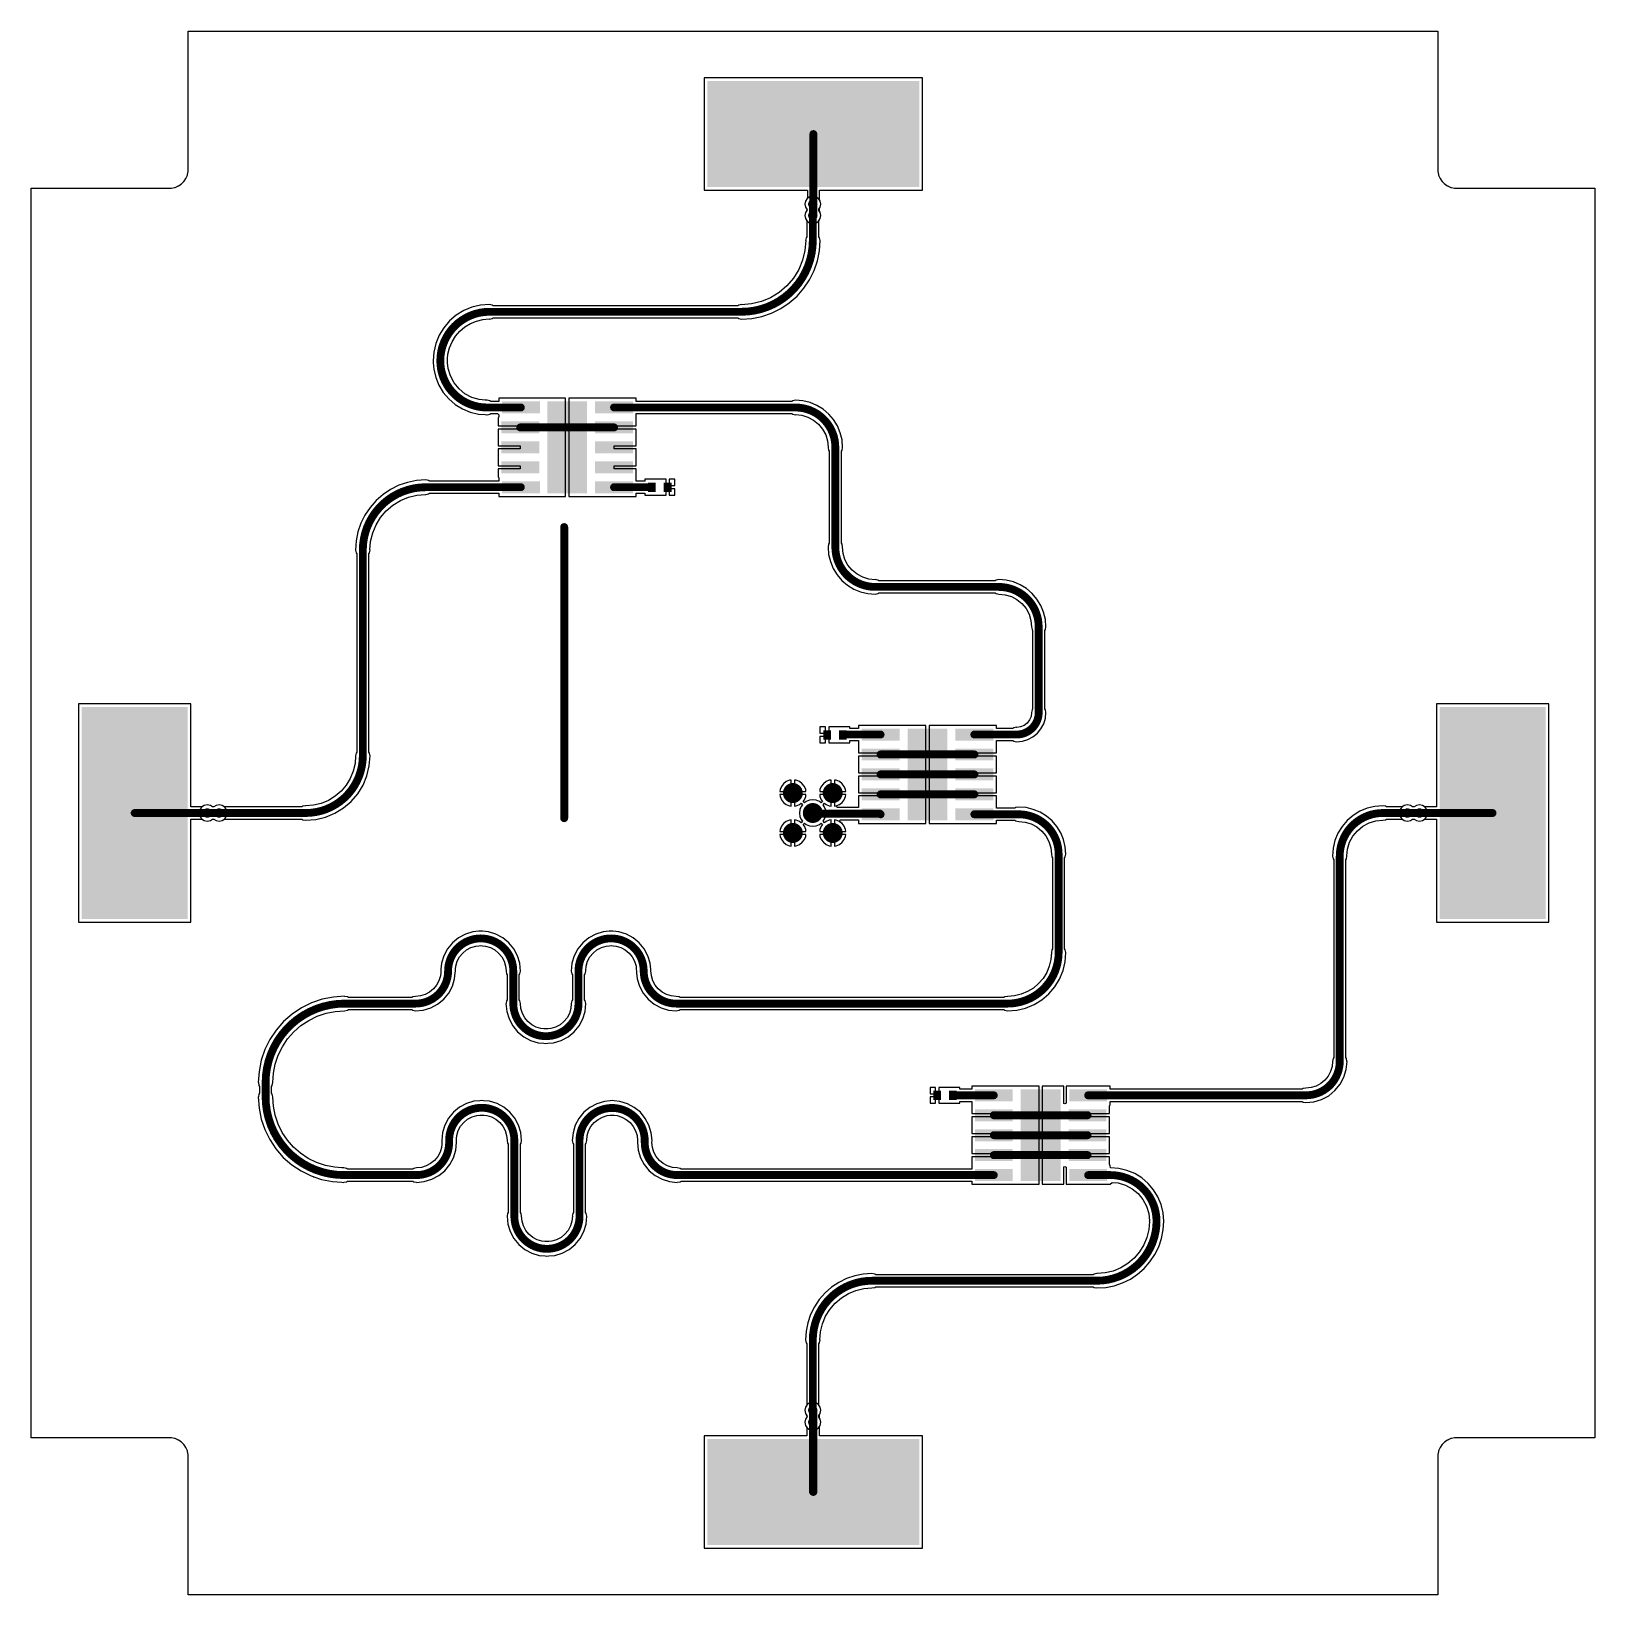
# Model space of a CAD drawing. Header units: millimetres. Extents: x 0.2 to 99.8, y 0.1 to 99.7.
import ezdxf

# ---------------------------------------------------------------- set-up
doc = ezdxf.new("R2010")
doc.units = ezdxf.units.MM
for name, color, linetype in [('BottomLayer', 5, 'Continuous'), ('MultiLayer', 9, 'Continuous'), ('PadHoleLayer', 156, 'Continuous'), ('TopLayer', 1, 'Continuous'), ('ViaHoleLayer', 16, 'Continuous')]:
    doc.layers.add(name, color=color, linetype=linetype)

msp = doc.modelspace()

# ---------------------------------------------------------------- linework, layer by layer
at = {"layer": 'BottomLayer'}
for p, q in [((10.217, 90.86), (10.217, 99.656)), ((10.217, 99.656), (89.809, 99.656)), ((89.809, 99.656), (89.809, 90.86)), ((10.17, 90.53), (10.208, 90.723)), ((10.208, 90.738), (10.212, 90.752)), ((10.208, 90.723), (10.208, 90.738)), ((10.212, 90.752), (10.216, 90.85)), ((10.216, 90.855), (10.217, 90.86)), ((10.216, 90.85), (10.216, 90.855)), ((89.809, 90.86), (89.81, 90.855)), ((89.81, 90.855), (89.809, 90.85)), ((89.809, 90.85), (89.814, 90.752)), ((89.814, 90.752), (89.818, 90.738)), ((89.818, 90.738), (89.818, 90.723)), ((89.818, 90.723), (89.856, 90.53)), ((0.217, 10.064), (0.217, 89.656)), ((0.217, 89.656), (9.013, 89.656)), ((9.013, 89.656), (9.018, 89.657)), ((9.018, 89.657), (9.023, 89.657)), ((9.023, 89.657), (9.121, 89.662)), ((9.121, 89.662), (9.135, 89.665)), ((9.135, 89.665), (9.15, 89.665)), ((9.15, 89.665), (9.343, 89.703)), ((9.343, 89.703), (9.361, 89.711)), ((9.361, 89.711), (9.381, 89.715)), ((9.381, 89.715), (9.562, 89.79)), ((9.562, 89.79), (9.579, 89.801)), ((9.579, 89.801), (9.597, 89.809)), ((9.597, 89.809), (9.76, 89.918)), ((9.76, 89.918), (9.775, 89.932)), ((9.775, 89.932), (9.791, 89.943)), ((9.791, 89.943), (9.93, 90.082)), ((9.93, 90.082), (9.941, 90.098)), ((9.941, 90.098), (9.955, 90.113)), ((9.955, 90.113), (10.064, 90.276)), ((10.064, 90.276), (10.072, 90.294)), ((10.072, 90.294), (10.083, 90.311)), ((10.083, 90.311), (10.158, 90.492)), ((10.158, 90.492), (10.162, 90.512)), ((10.162, 90.512), (10.17, 90.53)), ((89.856, 90.53), (89.863, 90.512)), ((89.863, 90.512), (89.867, 90.492)), ((89.867, 90.492), (89.942, 90.311)), ((89.942, 90.311), (89.954, 90.294)), ((89.954, 90.294), (89.961, 90.276)), ((89.961, 90.276), (90.07, 90.113)), ((90.07, 90.113), (90.084, 90.098)), ((90.084, 90.098), (90.096, 90.082)), ((90.096, 90.082), (90.234, 89.943)), ((90.234, 89.943), (90.251, 89.932)), ((90.251, 89.932), (90.265, 89.918)), ((90.265, 89.918), (90.428, 89.809)), ((90.428, 89.809), (90.447, 89.801)), ((90.447, 89.801), (90.463, 89.79)), ((90.463, 89.79), (90.644, 89.715)), ((90.644, 89.715), (90.664, 89.711)), ((90.664, 89.711), (90.683, 89.703)), ((90.683, 89.703), (90.875, 89.665)), ((90.875, 89.665), (90.89, 89.665)), ((90.89, 89.665), (90.905, 89.662)), ((90.905, 89.662), (91.003, 89.657)), ((91.003, 89.657), (91.008, 89.657)), ((91.008, 89.657), (91.013, 89.656)), ((91.013, 89.656), (99.809, 89.656)), ((99.809, 89.656), (99.809, 10.064)), ((49.526, 88.842), (49.487, 88.646)), ((49.487, 88.646), (49.526, 88.45)), ((49.637, 89.009), (49.526, 88.842)), ((49.804, 89.12), (49.637, 89.009)), ((50, 89.159), (49.804, 89.12)), ((50.196, 89.12), (50, 89.159)), ((50.363, 89.009), (50.196, 89.12)), ((50.474, 88.842), (50.363, 89.009)), ((50.513, 88.646), (50.474, 88.842)), ((50.474, 88.45), (50.513, 88.646)), ((49.526, 88.113), (49.487, 87.917)), ((49.487, 87.917), (49.526, 87.72)), ((49.526, 88.45), (49.616, 88.315)), ((49.616, 88.248), (49.526, 88.113)), ((49.526, 87.72), (49.616, 87.585)), ((49.616, 88.315), (49.616, 88.248)), ((50.384, 88.315), (50.474, 88.45)), ((50.384, 88.248), (50.384, 88.315)), ((50.474, 88.113), (50.384, 88.248)), ((50.384, 87.585), (50.474, 87.72)), ((50.513, 87.917), (50.474, 88.113)), ((50.474, 87.72), (50.513, 87.917)), ((49.616, 87.585), (49.616, 86.57)), ((50.384, 86.57), (50.384, 87.585)), ((49.497, 85.69), (49.347, 85.066)), ((49.547, 86.321), (49.497, 85.69)), ((49.574, 86.507), (49.538, 86.33)), ((49.538, 86.33), (49.538, 86.33)), ((49.538, 86.33), (49.547, 86.321)), ((49.616, 86.57), (49.574, 86.507)), ((50.293, 85.034), (50.421, 85.677)), ((50.426, 86.507), (50.384, 86.57)), ((50.421, 85.677), (50.463, 86.33)), ((50.462, 86.33), (50.426, 86.507)), ((50.463, 86.33), (50.462, 86.33)), ((49.347, 85.066), (49.102, 84.473)), ((50.082, 84.414), (50.293, 85.034)), ((48.766, 83.926), (48.35, 83.438)), ((49.102, 84.473), (48.766, 83.926)), ((49.429, 83.283), (49.793, 83.827)), ((49.793, 83.827), (50.082, 84.414)), ((47.315, 82.686), (46.722, 82.441)), ((47.862, 83.022), (47.315, 82.686)), ((48.35, 83.438), (47.862, 83.022)), ((48.505, 82.359), (48.997, 82.791)), ((48.997, 82.791), (49.429, 83.283)), ((27.768, 81.861), (27.288, 81.566)), ((28.289, 82.076), (27.768, 81.861)), ((28.836, 82.208), (28.289, 82.076)), ((29.398, 82.252), (28.836, 82.208)), ((29.398, 82.25), (29.398, 82.252)), ((29.574, 82.214), (29.398, 82.25)), ((29.638, 82.172), (29.574, 82.214)), ((45.218, 82.172), (29.638, 82.172)), ((45.281, 82.214), (45.218, 82.172)), ((45.458, 82.25), (45.281, 82.214)), ((45.467, 82.241), (45.458, 82.25)), ((45.458, 82.25), (45.458, 82.25)), ((46.098, 82.291), (45.467, 82.241)), ((46.722, 82.441), (46.098, 82.291)), ((46.754, 81.495), (47.373, 81.706)), ((47.373, 81.706), (47.961, 81.995)), ((47.961, 81.995), (48.505, 82.359)), ((26.494, 80.772), (26.2, 80.292)), ((26.86, 81.201), (26.494, 80.772)), ((27.288, 81.566), (26.86, 81.201)), ((27.511, 80.549), (27.829, 80.821)), ((27.829, 80.821), (28.186, 81.04)), ((28.186, 81.04), (28.573, 81.2)), ((28.573, 81.2), (28.98, 81.298)), ((28.98, 81.298), (29.393, 81.331)), ((29.393, 81.331), (29.398, 81.326)), ((29.398, 81.326), (29.574, 81.362)), ((29.398, 81.326), (29.398, 81.326)), ((29.574, 81.362), (29.638, 81.404)), ((29.638, 81.404), (45.218, 81.404)), ((45.218, 81.404), (45.281, 81.362)), ((45.281, 81.362), (45.458, 81.326)), ((45.458, 81.325), (46.111, 81.367)), ((45.458, 81.326), (45.458, 81.325)), ((46.111, 81.367), (46.754, 81.495)), ((25.984, 79.772), (25.853, 79.224)), ((26.2, 80.292), (25.984, 79.772)), ((26.86, 79.487), (27.02, 79.874)), ((27.02, 79.874), (27.239, 80.231)), ((27.239, 80.231), (27.511, 80.549)), ((25.853, 79.224), (25.809, 78.663)), ((26.734, 78.663), (26.739, 78.788)), ((26.739, 78.788), (26.762, 79.08)), ((26.762, 79.08), (26.86, 79.487)), ((25.809, 78.663), (25.809, 78.663)), ((25.809, 78.663), (25.819, 78.539)), ((25.819, 78.539), (25.851, 78.126)), ((25.851, 78.126), (25.977, 77.602)), ((26.738, 78.538), (26.734, 78.663)), ((26.734, 78.663), (26.734, 78.663)), ((26.734, 78.663), (26.734, 78.663)), ((26.774, 78.172), (26.738, 78.538)), ((26.917, 77.699), (26.774, 78.172)), ((27.15, 77.264), (26.917, 77.699)), ((25.977, 77.602), (26.183, 77.104)), ((26.183, 77.104), (26.465, 76.644)), ((27.463, 76.883), (27.15, 77.264)), ((27.844, 76.57), (27.463, 76.883)), ((26.465, 76.644), (26.815, 76.235)), ((26.815, 76.235), (27.225, 75.885)), ((27.225, 75.885), (27.684, 75.603)), ((28.28, 76.337), (27.844, 76.57)), ((28.752, 76.194), (28.28, 76.337)), ((29.123, 76.157), (28.752, 76.194)), ((29.249, 76.153), (29.123, 76.157)), ((29.25, 76.154), (29.249, 76.153)), ((29.426, 76.118), (29.25, 76.154)), ((29.49, 76.076), (29.426, 76.118)), ((29.997, 76.076), (29.49, 76.076)), ((32.753, 76.276), (29.997, 76.276)), ((29.997, 76.276), (29.997, 76.076)), ((32.848, 76.276), (32.753, 76.276)), ((32.944, 76.276), (32.848, 76.276)), ((34.252, 76.276), (32.944, 76.276)), ((34.252, 73.152), (34.252, 76.276)), ((35.801, 76.276), (34.455, 76.276)), ((34.455, 76.276), (34.455, 73.152)), ((35.827, 76.276), (35.801, 76.276)), ((35.928, 76.276), (35.827, 76.276)), ((35.954, 76.276), (35.928, 76.276)), ((38.748, 76.276), (35.954, 76.276)), ((38.748, 76.076), (38.748, 76.276)), ((48.655, 76.076), (38.748, 76.076)), ((48.718, 76.118), (48.655, 76.076)), ((48.895, 76.154), (48.718, 76.118)), ((49.365, 76.117), (48.895, 76.154)), ((48.895, 76.154), (48.895, 76.154)), ((49.823, 76.007), (49.365, 76.117)), ((50.258, 75.827), (49.823, 76.007)), ((50.659, 75.581), (50.258, 75.827)), ((27.684, 75.603), (28.182, 75.397)), ((28.182, 75.397), (28.706, 75.271)), ((28.706, 75.271), (29.127, 75.238)), ((29.127, 75.238), (29.243, 75.229)), ((29.243, 75.229), (29.251, 75.229)), ((29.251, 75.231), (29.426, 75.266)), ((29.251, 75.229), (29.251, 75.231)), ((29.426, 75.266), (29.49, 75.308)), ((29.49, 75.308), (29.907, 75.308)), ((29.907, 75.308), (29.997, 75.218)), ((29.997, 75.117), (29.959, 75.006)), ((29.959, 75.006), (29.959, 74.997)), ((29.959, 74.997), (29.959, 74.524)), ((29.997, 75.218), (29.997, 75.117)), ((38.748, 75.133), (38.748, 75.308)), ((38.748, 75.308), (48.655, 75.308)), ((38.748, 75.108), (38.748, 75.133)), ((38.748, 75.006), (38.748, 75.108)), ((38.748, 74.981), (38.748, 75.006)), ((38.748, 74.524), (38.748, 74.981)), ((48.655, 75.308), (48.718, 75.266)), ((48.718, 75.266), (48.895, 75.23)), ((48.895, 75.23), (48.901, 75.236)), ((48.895, 75.23), (48.895, 75.23)), ((48.901, 75.236), (49.302, 75.197)), ((49.302, 75.197), (49.693, 75.078)), ((49.693, 75.078), (50.053, 74.885)), ((50.053, 74.885), (50.369, 74.626)), ((51.018, 75.275), (50.659, 75.581)), ((51.324, 74.916), (51.018, 75.275)), ((51.57, 74.515), (51.324, 74.916)), ((29.959, 74.524), (31.369, 74.524)), ((31.369, 74.32), (29.959, 74.32)), ((29.959, 74.32), (29.959, 73.863)), ((29.959, 73.863), (29.959, 73.838)), ((29.959, 73.838), (29.959, 73.736)), ((29.959, 73.736), (29.959, 73.711)), ((29.959, 73.711), (29.959, 73.254)), ((31.369, 74.524), (31.369, 74.32)), ((37.338, 74.32), (37.338, 74.524)), ((37.338, 74.524), (38.748, 74.524)), ((38.748, 74.32), (37.338, 74.32)), ((38.748, 73.863), (38.748, 74.32)), ((38.748, 73.838), (38.748, 73.863)), ((38.748, 73.736), (38.748, 73.838)), ((38.748, 73.711), (38.748, 73.736)), ((38.748, 73.254), (38.748, 73.711)), ((50.369, 74.626), (50.628, 74.31)), ((50.628, 74.31), (50.821, 73.95)), ((50.821, 73.95), (50.94, 73.559)), ((51.75, 74.08), (51.57, 74.515)), ((51.86, 73.622), (51.75, 74.08)), ((29.959, 73.254), (31.369, 73.254)), ((31.369, 73.05), (29.959, 73.05)), ((29.959, 73.05), (29.959, 72.593)), ((31.369, 73.254), (31.369, 73.05)), ((34.252, 70.028), (34.252, 73.152)), ((34.455, 73.152), (34.455, 70.028)), ((37.338, 73.05), (37.338, 73.254)), ((37.338, 73.254), (38.748, 73.254)), ((38.748, 73.05), (37.338, 73.05)), ((38.748, 72.593), (38.748, 73.05)), ((50.94, 73.559), (50.979, 73.158)), ((50.979, 73.158), (50.973, 73.152)), ((50.973, 73.152), (50.973, 73.152)), ((50.973, 73.152), (51.009, 72.975)), ((51.009, 72.975), (51.051, 72.912)), ((51.051, 72.912), (51.051, 67.042)), ((51.819, 72.912), (51.861, 72.975)), ((51.819, 67.042), (51.819, 72.912)), ((51.897, 73.152), (51.86, 73.622)), ((51.861, 72.975), (51.897, 73.152)), ((51.897, 73.152), (51.897, 73.152)), ((29.959, 72.593), (29.959, 72.568)), ((29.959, 72.568), (29.959, 72.466)), ((29.959, 72.466), (29.959, 72.441)), ((29.959, 72.441), (29.959, 71.984)), ((29.959, 71.984), (31.369, 71.984)), ((31.369, 71.78), (29.959, 71.78)), ((29.959, 71.78), (29.959, 71.307)), ((31.369, 71.984), (31.369, 71.78)), ((37.338, 71.78), (37.338, 71.984)), ((37.338, 71.984), (38.748, 71.984)), ((38.748, 71.78), (37.338, 71.78)), ((38.748, 72.568), (38.748, 72.593)), ((38.748, 72.466), (38.748, 72.568)), ((38.748, 72.441), (38.748, 72.466)), ((38.748, 71.984), (38.748, 72.441)), ((38.748, 71.323), (38.748, 71.78)), ((23.632, 70.734), (23.108, 70.476)), ((24.185, 70.922), (23.632, 70.734)), ((24.758, 71.036), (24.185, 70.922)), ((25.341, 71.074), (24.758, 71.036)), ((25.518, 71.038), (25.341, 71.074)), ((25.341, 71.074), (25.341, 71.074)), ((25.582, 70.996), (25.518, 71.038)), ((29.997, 70.996), (25.582, 70.996)), ((29.959, 71.307), (29.959, 71.298)), ((29.959, 71.298), (29.997, 71.187)), ((29.997, 71.187), (29.997, 71.171)), ((29.997, 71.171), (29.997, 70.996)), ((38.748, 71.298), (38.748, 71.323)), ((38.748, 71.196), (38.748, 71.298)), ((38.748, 71.171), (38.748, 71.196)), ((38.748, 70.996), (38.748, 71.171)), ((39.298, 70.996), (38.748, 70.996)), ((40.171, 71.115), (39.298, 71.115)), ((39.298, 71.115), (39.298, 70.996)), ((40.204, 71.115), (40.171, 71.115)), ((40.298, 71.115), (40.204, 71.115)), ((40.331, 71.115), (40.298, 71.115)), ((40.649, 71.115), (40.331, 71.115)), ((40.649, 70.612), (40.649, 71.115)), ((41.204, 71.115), (40.853, 71.115)), ((40.853, 71.115), (40.853, 70.714)), ((40.853, 70.714), (41.204, 70.714)), ((41.204, 70.714), (41.204, 71.115)), ((22.182, 69.766), (21.797, 69.326)), ((22.622, 70.151), (22.182, 69.766)), ((23.108, 70.476), (22.622, 70.151)), ((23.254, 69.479), (23.729, 69.771)), ((23.729, 69.771), (24.244, 69.984)), ((24.244, 69.984), (24.786, 70.114)), ((24.786, 70.114), (25.334, 70.157)), ((25.334, 70.157), (25.341, 70.15)), ((25.341, 70.15), (25.518, 70.186)), ((25.341, 70.15), (25.341, 70.15)), ((25.518, 70.186), (25.582, 70.228)), ((25.582, 70.228), (29.997, 70.228)), ((29.997, 70.228), (29.997, 70.028)), ((29.997, 70.028), (32.753, 70.028)), ((32.753, 70.028), (32.848, 70.028)), ((32.848, 70.028), (32.944, 70.028)), ((32.944, 70.028), (34.252, 70.028)), ((34.455, 70.028), (35.801, 70.028)), ((35.801, 70.028), (35.827, 70.028)), ((35.827, 70.028), (35.928, 70.028)), ((35.928, 70.028), (35.954, 70.028)), ((35.954, 70.028), (38.748, 70.028)), ((38.748, 70.028), (38.748, 70.228)), ((38.748, 70.228), (39.298, 70.228)), ((39.298, 70.228), (39.298, 70.109)), ((39.298, 70.109), (40.171, 70.109)), ((40.171, 70.109), (40.204, 70.109)), ((40.204, 70.109), (40.298, 70.109)), ((40.298, 70.109), (40.331, 70.109)), ((40.331, 70.109), (40.649, 70.109)), ((40.649, 70.109), (40.649, 70.612)), ((41.204, 70.51), (40.853, 70.51)), ((40.853, 70.51), (40.853, 70.109)), ((40.853, 70.109), (41.204, 70.109)), ((41.204, 70.109), (41.204, 70.51)), ((21.472, 68.84), (21.214, 68.316)), ((21.797, 69.326), (21.472, 68.84)), ((22.469, 68.694), (22.83, 69.118)), ((22.83, 69.118), (23.254, 69.479)), ((21.026, 67.763), (20.912, 67.19)), ((21.214, 68.316), (21.026, 67.763)), ((21.964, 67.704), (22.177, 68.219)), ((22.177, 68.219), (22.469, 68.694)), ((20.912, 67.19), (20.874, 66.607)), ((21.791, 66.614), (21.834, 67.162)), ((21.834, 67.162), (21.964, 67.704)), ((51.009, 66.979), (50.973, 66.802)), ((50.973, 66.802), (50.973, 66.802)), ((50.973, 66.802), (51.01, 66.332)), ((51.051, 67.042), (51.009, 66.979)), ((51.861, 66.979), (51.819, 67.042)), ((51.897, 66.802), (51.861, 66.979)), ((51.891, 66.796), (51.897, 66.802)), ((51.93, 66.395), (51.891, 66.796)), ((51.897, 66.802), (51.897, 66.802)), ((20.874, 66.607), (20.874, 66.607)), ((20.874, 66.607), (20.91, 66.43)), ((20.91, 66.43), (20.952, 66.366)), ((20.952, 66.366), (20.952, 53.743)), ((21.72, 66.366), (21.762, 66.43)), ((21.72, 53.743), (21.72, 66.366)), ((21.762, 66.43), (21.798, 66.607)), ((21.798, 66.607), (21.791, 66.614)), ((21.798, 66.607), (21.798, 66.607)), ((51.01, 66.332), (51.12, 65.874)), ((51.12, 65.874), (51.3, 65.439)), ((52.049, 66.004), (51.93, 66.395)), ((52.242, 65.644), (52.049, 66.004)), ((51.3, 65.439), (51.546, 65.038)), ((51.546, 65.038), (51.852, 64.679)), ((52.501, 65.328), (52.242, 65.644)), ((52.817, 65.069), (52.501, 65.328)), ((53.177, 64.876), (52.817, 65.069)), ((53.568, 64.757), (53.177, 64.876)), ((53.969, 64.718), (53.568, 64.757)), ((51.852, 64.679), (52.211, 64.373)), ((52.211, 64.373), (52.612, 64.127)), ((52.612, 64.127), (53.047, 63.947)), ((53.047, 63.947), (53.505, 63.837)), ((53.505, 63.837), (53.975, 63.8)), ((53.975, 64.724), (53.969, 64.718)), ((54.152, 64.688), (53.975, 64.724)), ((53.975, 64.724), (53.975, 64.724)), ((53.975, 63.8), (54.152, 63.836)), ((53.975, 63.8), (53.975, 63.8)), ((54.215, 64.646), (54.152, 64.688)), ((54.152, 63.836), (54.215, 63.878)), ((61.609, 64.646), (54.215, 64.646)), ((54.215, 63.878), (61.609, 63.878)), ((61.672, 64.688), (61.609, 64.646)), ((61.609, 63.878), (61.672, 63.836)), ((61.849, 64.724), (61.672, 64.688)), ((61.672, 63.836), (61.849, 63.8)), ((62.319, 64.687), (61.849, 64.724)), ((61.849, 64.724), (61.849, 64.724)), ((61.849, 63.8), (61.855, 63.806)), ((61.849, 63.8), (61.849, 63.8)), ((61.855, 63.806), (62.256, 63.767)), ((62.256, 63.767), (62.647, 63.648)), ((62.777, 64.577), (62.319, 64.687)), ((63.212, 64.397), (62.777, 64.577)), ((63.613, 64.151), (63.212, 64.397)), ((63.972, 63.845), (63.613, 64.151)), ((64.278, 63.486), (63.972, 63.845)), ((62.647, 63.648), (63.007, 63.455)), ((63.007, 63.455), (63.323, 63.196)), ((63.323, 63.196), (63.582, 62.88)), ((63.582, 62.88), (63.775, 62.52)), ((64.524, 63.085), (64.278, 63.486)), ((64.704, 62.65), (64.524, 63.085)), ((63.775, 62.52), (63.894, 62.129)), ((63.894, 62.129), (63.933, 61.728)), ((64.814, 62.192), (64.704, 62.65)), ((64.851, 61.722), (64.814, 62.192)), ((63.933, 61.728), (63.927, 61.722)), ((63.927, 61.722), (63.927, 61.722)), ((63.927, 61.722), (63.963, 61.545)), ((63.963, 61.545), (64.005, 61.482)), ((64.005, 61.482), (64.005, 56.501)), ((64.773, 61.482), (64.815, 61.545)), ((64.773, 56.501), (64.773, 61.482)), ((64.815, 61.545), (64.851, 61.722)), ((64.851, 61.722), (64.851, 61.722)), ((63.805, 55.788), (63.655, 55.592)), ((63.9, 56.016), (63.805, 55.788)), ((63.931, 56.257), (63.9, 56.016)), ((63.963, 56.438), (63.927, 56.261)), ((63.927, 56.261), (63.927, 56.261)), ((63.927, 56.261), (63.931, 56.257)), ((64.005, 56.501), (63.963, 56.438)), ((64.709, 55.547), (64.815, 55.897)), ((64.815, 56.438), (64.773, 56.501)), ((64.851, 56.261), (64.815, 56.438)), ((64.815, 55.897), (64.851, 56.261)), ((64.851, 56.261), (64.851, 56.261)), ((50.81, 55.339), (50.458, 55.339)), ((50.458, 55.339), (50.458, 54.937)), ((50.458, 54.937), (50.81, 54.937)), ((50.81, 54.937), (50.81, 55.339)), ((51.331, 55.339), (51.013, 55.339)), ((51.013, 55.339), (51.013, 54.836)), ((51.013, 54.836), (51.013, 54.332)), ((51.364, 55.339), (51.331, 55.339)), ((51.458, 55.339), (51.364, 55.339)), ((51.491, 55.339), (51.458, 55.339)), ((52.364, 55.339), (51.491, 55.339)), ((52.364, 55.242), (52.364, 55.339)), ((52.91, 55.242), (52.364, 55.242)), ((55.704, 55.442), (52.91, 55.442)), ((52.91, 55.442), (52.91, 55.242)), ((55.73, 55.442), (55.704, 55.442)), ((55.831, 55.442), (55.73, 55.442)), ((55.857, 55.442), (55.831, 55.442)), ((57.203, 55.442), (55.857, 55.442)), ((57.203, 52.318), (57.203, 55.442)), ((58.752, 55.442), (57.406, 55.442)), ((57.406, 55.442), (57.406, 52.318)), ((58.778, 55.442), (58.752, 55.442)), ((58.879, 55.442), (58.778, 55.442)), ((58.905, 55.442), (58.879, 55.442)), ((61.699, 55.442), (58.905, 55.442)), ((61.699, 55.242), (61.699, 55.442)), ((62.746, 55.242), (61.699, 55.242)), ((62.809, 55.284), (62.746, 55.242)), ((62.986, 55.319), (62.809, 55.284)), ((62.99, 55.316), (62.986, 55.319)), ((62.986, 55.319), (62.986, 55.319)), ((63.231, 55.347), (62.99, 55.316)), ((63.459, 55.442), (63.231, 55.347)), ((63.655, 55.592), (63.459, 55.442)), ((64.022, 54.711), (64.304, 54.942)), ((64.304, 54.942), (64.536, 55.225)), ((64.536, 55.225), (64.709, 55.547)), ((50.81, 54.734), (50.458, 54.734)), ((50.458, 54.734), (50.458, 54.332)), ((50.458, 54.332), (50.81, 54.332)), ((50.81, 54.332), (50.81, 54.734)), ((51.013, 54.332), (51.331, 54.332)), ((51.331, 54.332), (51.364, 54.332)), ((51.364, 54.332), (51.458, 54.332)), ((51.458, 54.332), (51.491, 54.332)), ((51.491, 54.332), (52.364, 54.332)), ((52.364, 54.332), (52.364, 54.474)), ((52.364, 54.474), (52.91, 54.474)), ((52.91, 54.474), (52.91, 54.299)), ((52.91, 54.299), (52.91, 54.274)), ((52.91, 54.274), (52.91, 54.172)), ((52.91, 54.172), (52.91, 54.147)), ((52.91, 54.147), (52.91, 53.689)), ((61.699, 54.299), (61.699, 54.474)), ((61.699, 54.474), (62.746, 54.474)), ((61.699, 54.274), (61.699, 54.299)), ((61.699, 54.172), (61.699, 54.274)), ((61.699, 54.147), (61.699, 54.172)), ((61.699, 53.689), (61.699, 54.147)), ((62.746, 54.474), (62.809, 54.431)), ((62.809, 54.431), (62.986, 54.396)), ((62.986, 54.396), (63.35, 54.432)), ((62.986, 54.396), (62.986, 54.396)), ((63.35, 54.432), (63.699, 54.538)), ((63.699, 54.538), (64.022, 54.711)), ((20.841, 53.004), (20.724, 52.518)), ((20.88, 53.497), (20.841, 53.004)), ((20.91, 53.679), (20.874, 53.503)), ((20.874, 53.503), (20.874, 53.503)), ((20.874, 53.503), (20.88, 53.497)), ((20.952, 53.743), (20.91, 53.679)), ((21.6, 52.233), (21.751, 52.86)), ((21.762, 53.679), (21.72, 53.743)), ((21.751, 52.86), (21.801, 53.503)), ((21.798, 53.503), (21.762, 53.679)), ((21.801, 53.503), (21.798, 53.503)), ((52.91, 53.689), (54.32, 53.689)), ((54.32, 53.486), (52.91, 53.486)), ((52.91, 53.486), (52.91, 53.029)), ((52.91, 53.029), (52.91, 53.004)), ((52.91, 53.004), (52.91, 52.902)), ((52.91, 52.902), (52.91, 52.877)), ((52.91, 52.877), (52.91, 52.419)), ((54.32, 53.689), (54.32, 53.486)), ((60.289, 53.486), (60.289, 53.689)), ((60.289, 53.689), (61.699, 53.689)), ((61.699, 53.486), (60.289, 53.486)), ((61.699, 53.029), (61.699, 53.486)), ((61.699, 53.004), (61.699, 53.029)), ((61.699, 52.902), (61.699, 53.004)), ((61.699, 52.877), (61.699, 52.902)), ((61.699, 52.419), (61.699, 52.877)), ((20.533, 52.056), (20.272, 51.629)), ((20.724, 52.518), (20.533, 52.056)), ((21.354, 51.638), (21.6, 52.233)), ((48.307, 51.863), (48.132, 51.728)), ((48.511, 51.947), (48.307, 51.863)), ((48.628, 51.962), (48.511, 51.947)), ((48.628, 51.232), (48.628, 51.962)), ((48.949, 51.947), (48.832, 51.962)), ((48.832, 51.962), (48.832, 51.232)), ((49.153, 51.863), (48.949, 51.947)), ((49.328, 51.728), (49.153, 51.863)), ((50.847, 51.863), (50.672, 51.728)), ((51.051, 51.947), (50.847, 51.863)), ((51.168, 51.962), (51.051, 51.947)), ((51.168, 51.232), (51.168, 51.962)), ((51.489, 51.947), (51.372, 51.962)), ((51.372, 51.962), (51.372, 51.232)), ((51.693, 51.863), (51.489, 51.947)), ((51.868, 51.728), (51.693, 51.863)), ((52.91, 52.419), (54.32, 52.419)), ((54.32, 52.216), (52.91, 52.216)), ((52.91, 52.216), (52.91, 51.759)), ((54.32, 52.419), (54.32, 52.216)), ((57.203, 49.194), (57.203, 52.318)), ((57.406, 52.318), (57.406, 49.194)), ((60.289, 52.216), (60.289, 52.419)), ((60.289, 52.419), (61.699, 52.419)), ((61.699, 52.216), (60.289, 52.216)), ((61.699, 51.759), (61.699, 52.216)), ((19.567, 50.924), (19.14, 50.663)), ((19.947, 51.249), (19.567, 50.924)), ((20.272, 51.629), (19.947, 51.249)), ((20.598, 50.598), (21.017, 51.088)), ((21.017, 51.088), (21.354, 51.638)), ((47.913, 51.349), (47.898, 51.232)), ((47.898, 51.232), (48.628, 51.232)), ((48.628, 51.029), (47.898, 51.029)), ((47.898, 51.029), (47.913, 50.912)), ((47.998, 51.553), (47.913, 51.349)), ((47.913, 50.912), (47.998, 50.708)), ((48.132, 51.728), (47.998, 51.553)), ((48.628, 50.298), (48.628, 51.029)), ((48.832, 51.232), (49.562, 51.232)), ((49.562, 51.029), (48.832, 51.029)), ((48.832, 51.029), (48.832, 50.298)), ((49.462, 51.553), (49.328, 51.728)), ((49.547, 51.349), (49.462, 51.553)), ((49.462, 50.708), (49.547, 50.912)), ((49.562, 51.232), (49.547, 51.349)), ((49.547, 50.912), (49.562, 51.029)), ((50.453, 51.349), (50.438, 51.232)), ((50.438, 51.232), (51.168, 51.232)), ((51.27, 51.029), (50.438, 51.029)), ((50.438, 51.029), (50.453, 50.912)), ((50.538, 51.553), (50.453, 51.349)), ((50.453, 50.912), (50.538, 50.708)), ((50.672, 51.728), (50.538, 51.553)), ((52.102, 51.029), (51.27, 51.029)), ((51.372, 51.232), (52.102, 51.232)), ((52.002, 51.553), (51.868, 51.728)), ((52.087, 51.349), (52.002, 51.553)), ((52.002, 50.708), (52.087, 50.912)), ((52.102, 51.232), (52.087, 51.349)), ((52.087, 50.912), (52.102, 51.029)), ((52.91, 51.759), (52.91, 51.734)), ((52.91, 51.734), (52.91, 51.632)), ((52.91, 51.632), (52.91, 51.607)), ((52.91, 51.607), (52.91, 51.149)), ((52.91, 51.149), (54.32, 51.149)), ((54.32, 50.946), (52.91, 50.946)), ((52.91, 50.946), (52.91, 50.489)), ((54.32, 51.149), (54.32, 50.946)), ((60.289, 50.946), (60.289, 51.149)), ((60.289, 51.149), (61.699, 51.149)), ((61.699, 50.946), (60.289, 50.946)), ((61.699, 51.734), (61.699, 51.759)), ((61.699, 51.632), (61.699, 51.734)), ((61.699, 51.607), (61.699, 51.632)), ((61.699, 51.149), (61.699, 51.607)), ((61.699, 50.489), (61.699, 50.946)), ((10.956, 50.056), (10.917, 49.86)), ((10.917, 49.86), (10.956, 49.664)), ((11.067, 50.223), (10.956, 50.056)), ((11.234, 50.334), (11.067, 50.223)), ((11.43, 50.373), (11.234, 50.334)), ((11.626, 50.334), (11.43, 50.373)), ((11.761, 50.244), (11.626, 50.334)), ((11.85, 50.244), (11.761, 50.244)), ((11.985, 50.334), (11.85, 50.244)), ((12.181, 50.373), (11.985, 50.334)), ((12.377, 50.334), (12.181, 50.373)), ((12.512, 50.244), (12.377, 50.334)), ((17.453, 50.244), (12.512, 50.244)), ((17.517, 50.286), (17.453, 50.244)), ((17.693, 50.322), (17.517, 50.286)), ((17.699, 50.316), (17.693, 50.322)), ((17.693, 50.322), (17.693, 50.322)), ((18.192, 50.355), (17.699, 50.316)), ((18.678, 50.472), (18.192, 50.355)), ((19.14, 50.663), (18.678, 50.472)), ((18.963, 49.596), (19.558, 49.842)), ((19.558, 49.842), (20.108, 50.179)), ((20.108, 50.179), (20.598, 50.598)), ((47.998, 50.708), (48.132, 50.533)), ((48.132, 50.533), (48.307, 50.398)), ((48.307, 50.398), (48.511, 50.314)), ((48.511, 50.314), (48.628, 50.298)), ((48.832, 50.298), (48.949, 50.314)), ((48.949, 50.314), (49.153, 50.398)), ((49.153, 50.398), (49.258, 50.479)), ((49.183, 50.079), (49.155, 49.86)), ((49.155, 49.86), (49.183, 49.642)), ((49.268, 50.283), (49.183, 50.079)), ((49.258, 50.479), (49.349, 50.389)), ((49.349, 50.389), (49.268, 50.283)), ((49.381, 50.602), (49.462, 50.708)), ((49.472, 50.512), (49.381, 50.602)), ((49.577, 50.593), (49.472, 50.512)), ((49.781, 50.677), (49.577, 50.593)), ((50, 50.706), (49.781, 50.677)), ((50.219, 50.677), (50, 50.706)), ((50.423, 50.593), (50.219, 50.677)), ((50.528, 50.512), (50.423, 50.593)), ((50.619, 50.602), (50.528, 50.512)), ((50.538, 50.708), (50.619, 50.602)), ((51.528, 50.33), (51.693, 50.398)), ((51.553, 50.203), (51.528, 50.33)), ((52.91, 50.203), (51.553, 50.203)), ((51.693, 50.398), (51.868, 50.533)), ((51.868, 50.533), (52.002, 50.708)), ((52.91, 50.489), (52.91, 50.464)), ((52.91, 50.464), (52.91, 50.362)), ((52.91, 50.362), (52.91, 50.337)), ((52.91, 50.337), (52.91, 50.203)), ((61.699, 50.464), (61.699, 50.489)), ((61.699, 50.362), (61.699, 50.464)), ((61.699, 50.337), (61.699, 50.362)), ((61.699, 50.162), (61.699, 50.337)), ((62.879, 50.162), (61.699, 50.162)), ((62.942, 50.204), (62.879, 50.162)), ((63.119, 50.239), (62.942, 50.204)), ((63.589, 50.203), (63.119, 50.24)), ((63.119, 50.24), (63.119, 50.239)), ((64.047, 50.093), (63.589, 50.203)), ((64.482, 49.913), (64.047, 50.093)), ((64.883, 49.666), (64.482, 49.913)), ((84.854, 49.973), (84.425, 49.71)), ((85.318, 50.166), (84.854, 49.973)), ((85.808, 50.283), (85.318, 50.166)), ((86.309, 50.323), (85.808, 50.283)), ((86.309, 50.322), (86.309, 50.323)), ((86.486, 50.286), (86.309, 50.322)), ((86.549, 50.244), (86.486, 50.286)), ((87.542, 50.244), (86.549, 50.244)), ((87.677, 50.334), (87.542, 50.244)), ((87.873, 50.373), (87.677, 50.334)), ((88.07, 50.334), (87.873, 50.373)), ((88.205, 50.244), (88.07, 50.334)), ((88.315, 50.244), (88.205, 50.244)), ((88.45, 50.334), (88.315, 50.244)), ((88.646, 50.373), (88.45, 50.334)), ((88.842, 50.334), (88.646, 50.373)), ((89.009, 50.223), (88.842, 50.334)), ((89.12, 50.056), (89.009, 50.223)), ((89.159, 49.86), (89.12, 50.056)), ((89.12, 49.664), (89.159, 49.86)), ((10.956, 49.664), (11.067, 49.497)), ((11.067, 49.497), (11.234, 49.386)), ((11.234, 49.386), (11.43, 49.347)), ((11.43, 49.347), (11.626, 49.386)), ((11.626, 49.386), (11.761, 49.476)), ((11.761, 49.476), (11.85, 49.476)), ((11.85, 49.476), (11.985, 49.386)), ((11.985, 49.386), (12.181, 49.347)), ((12.181, 49.347), (12.377, 49.386)), ((12.377, 49.386), (12.512, 49.476)), ((12.512, 49.476), (17.453, 49.476)), ((17.453, 49.476), (17.517, 49.434)), ((17.517, 49.434), (17.693, 49.398)), ((17.693, 49.395), (18.336, 49.445)), ((17.693, 49.398), (17.693, 49.395)), ((18.336, 49.445), (18.963, 49.596)), ((47.913, 48.809), (47.898, 48.692)), ((47.998, 49.013), (47.913, 48.809)), ((48.132, 49.188), (47.998, 49.013)), ((48.307, 49.323), (48.132, 49.188)), ((48.511, 49.407), (48.307, 49.323)), ((48.628, 49.422), (48.511, 49.407)), ((48.628, 48.692), (48.628, 49.422)), ((48.949, 49.407), (48.832, 49.422)), ((48.832, 49.422), (48.832, 48.692)), ((49.153, 49.323), (48.949, 49.407)), ((49.258, 49.242), (49.153, 49.323)), ((49.183, 49.642), (49.268, 49.438)), ((49.349, 49.332), (49.258, 49.242)), ((49.268, 49.438), (49.349, 49.332)), ((49.381, 49.119), (49.472, 49.209)), ((49.462, 49.013), (49.381, 49.119)), ((49.547, 48.809), (49.462, 49.013)), ((49.472, 49.209), (49.577, 49.128)), ((49.562, 48.692), (49.547, 48.809)), ((49.577, 49.128), (49.781, 49.044)), ((49.781, 49.044), (50, 49.015)), ((50, 49.015), (50.219, 49.044)), ((50.219, 49.044), (50.423, 49.128)), ((50.423, 49.128), (50.528, 49.209)), ((50.453, 48.809), (50.438, 48.692)), ((50.538, 49.013), (50.453, 48.809)), ((50.528, 49.209), (50.619, 49.119)), ((50.619, 49.119), (50.538, 49.013)), ((51.711, 49.308), (51.719, 49.378)), ((51.868, 49.188), (51.711, 49.308)), ((51.719, 49.378), (51.746, 49.435)), ((51.746, 49.435), (52.91, 49.435)), ((52.002, 49.013), (51.868, 49.188)), ((52.087, 48.809), (52.002, 49.013)), ((52.102, 48.692), (52.087, 48.809)), ((52.91, 49.435), (52.91, 49.194)), ((52.91, 49.194), (55.704, 49.194)), ((55.704, 49.194), (55.73, 49.194)), ((55.73, 49.194), (55.831, 49.194)), ((55.831, 49.194), (55.857, 49.194)), ((55.857, 49.194), (57.203, 49.194)), ((57.406, 49.194), (58.752, 49.194)), ((58.752, 49.194), (58.778, 49.194)), ((58.778, 49.194), (58.879, 49.194)), ((58.879, 49.194), (58.905, 49.194)), ((58.905, 49.194), (61.699, 49.194)), ((61.699, 49.194), (61.699, 49.394)), ((61.699, 49.394), (62.879, 49.394)), ((62.879, 49.394), (62.942, 49.351)), ((62.942, 49.351), (63.119, 49.316)), ((63.119, 49.316), (63.125, 49.322)), ((63.119, 49.316), (63.119, 49.316)), ((63.125, 49.322), (63.526, 49.282)), ((63.526, 49.282), (63.917, 49.164)), ((63.917, 49.164), (64.277, 48.971)), ((64.277, 48.971), (64.593, 48.712)), ((65.242, 49.361), (64.883, 49.666)), ((65.548, 49.002), (65.242, 49.361)), ((65.794, 48.601), (65.548, 49.002)), ((83.716, 49.001), (83.453, 48.572)), ((84.042, 49.384), (83.716, 49.001)), ((84.425, 49.71), (84.042, 49.384)), ((84.691, 48.735), (85.037, 49.02)), ((85.037, 49.02), (85.433, 49.231)), ((85.433, 49.231), (85.862, 49.362)), ((85.862, 49.362), (86.302, 49.405)), ((86.302, 49.405), (86.309, 49.398)), ((86.309, 49.398), (86.486, 49.434)), ((86.309, 49.398), (86.309, 49.398)), ((86.486, 49.434), (86.549, 49.476)), ((86.549, 49.476), (87.542, 49.476)), ((87.542, 49.476), (87.677, 49.386)), ((87.677, 49.386), (87.873, 49.347)), ((87.873, 49.347), (88.07, 49.386)), ((88.07, 49.386), (88.205, 49.476)), ((88.205, 49.476), (88.315, 49.476)), ((88.315, 49.476), (88.45, 49.386)), ((88.45, 49.386), (88.646, 49.347)), ((88.646, 49.347), (88.842, 49.386)), ((88.842, 49.386), (89.009, 49.497)), ((89.009, 49.497), (89.12, 49.664)), ((47.898, 48.692), (48.628, 48.692)), ((48.628, 48.489), (47.898, 48.489)), ((47.898, 48.489), (47.913, 48.372)), ((47.913, 48.372), (47.998, 48.168)), ((47.998, 48.168), (48.132, 47.993)), ((48.132, 47.993), (48.307, 47.858)), ((48.307, 47.858), (48.511, 47.774)), ((48.628, 47.758), (48.628, 48.489)), ((48.832, 48.692), (49.562, 48.692)), ((49.562, 48.489), (48.832, 48.489)), ((48.832, 48.489), (48.832, 47.758)), ((48.949, 47.774), (49.153, 47.858)), ((49.153, 47.858), (49.328, 47.993)), ((49.328, 47.993), (49.462, 48.168)), ((49.462, 48.168), (49.547, 48.372)), ((49.547, 48.372), (49.562, 48.489)), ((50.438, 48.692), (51.27, 48.692)), ((51.168, 48.489), (50.438, 48.489)), ((50.438, 48.489), (50.453, 48.372)), ((50.453, 48.372), (50.538, 48.168)), ((50.538, 48.168), (50.672, 47.993)), ((50.672, 47.993), (50.847, 47.858)), ((50.847, 47.858), (51.051, 47.774)), ((51.168, 47.758), (51.168, 48.489)), ((51.27, 48.692), (52.102, 48.692)), ((52.102, 48.489), (51.372, 48.489)), ((51.372, 48.489), (51.372, 47.758)), ((51.489, 47.774), (51.693, 47.858)), ((51.693, 47.858), (51.868, 47.993)), ((51.868, 47.993), (52.002, 48.168)), ((52.002, 48.168), (52.087, 48.372)), ((52.087, 48.372), (52.102, 48.489)), ((64.593, 48.712), (64.852, 48.396)), ((64.852, 48.396), (65.045, 48.036)), ((65.045, 48.036), (65.164, 47.645)), ((65.974, 48.165), (65.794, 48.601)), ((66.084, 47.707), (65.974, 48.165)), ((83.26, 48.108), (83.143, 47.618)), ((83.453, 48.572), (83.26, 48.108)), ((84.064, 47.564), (84.195, 47.993)), ((84.195, 47.993), (84.406, 48.389)), ((84.406, 48.389), (84.691, 48.735)), ((48.511, 47.774), (48.628, 47.758)), ((48.832, 47.758), (48.949, 47.774)), ((51.051, 47.774), (51.168, 47.758)), ((51.372, 47.758), (51.489, 47.774)), ((65.164, 47.645), (65.203, 47.244)), ((65.203, 47.244), (65.197, 47.238)), ((65.197, 47.238), (65.197, 47.238)), ((65.197, 47.238), (65.233, 47.061)), ((65.233, 47.061), (65.275, 46.998)), ((65.275, 46.998), (65.275, 41.209)), ((66.043, 46.998), (66.085, 47.061)), ((66.043, 41.209), (66.043, 46.998)), ((66.121, 47.238), (66.084, 47.707)), ((66.085, 47.061), (66.121, 47.238)), ((66.121, 47.238), (66.121, 47.238)), ((83.143, 47.618), (83.103, 47.117)), ((83.103, 47.117), (83.104, 47.117)), ((83.104, 47.117), (83.14, 46.94)), ((83.14, 46.94), (83.182, 46.877)), ((83.182, 46.877), (83.182, 34.276)), ((83.95, 46.877), (83.992, 46.94)), ((83.95, 34.276), (83.95, 46.877)), ((83.992, 46.94), (84.028, 47.117)), ((84.021, 47.124), (84.064, 47.564)), ((84.028, 47.117), (84.021, 47.124)), ((84.028, 47.117), (84.028, 47.117)), ((27.433, 41.908), (27.048, 41.592)), ((27.872, 42.143), (27.433, 41.908)), ((28.349, 42.288), (27.872, 42.143)), ((28.723, 42.325), (28.349, 42.288)), ((28.845, 42.337), (28.723, 42.325)), ((28.967, 42.325), (28.845, 42.337)), ((28.845, 42.337), (28.845, 42.337)), ((28.845, 42.337), (28.845, 42.337)), ((28.845, 42.337), (28.845, 42.337)), ((29.34, 42.288), (28.967, 42.325)), ((29.817, 42.143), (29.34, 42.288)), ((30.256, 41.908), (29.817, 42.143)), ((30.642, 41.592), (30.256, 41.908)), ((35.738, 41.908), (35.353, 41.592)), ((36.178, 42.143), (35.738, 41.908)), ((36.655, 42.288), (36.178, 42.143)), ((37.028, 42.325), (36.655, 42.288)), ((37.15, 42.337), (37.028, 42.325)), ((37.272, 42.325), (37.15, 42.337)), ((37.15, 42.337), (37.15, 42.337)), ((37.15, 42.337), (37.15, 42.337)), ((37.15, 42.337), (37.15, 42.337)), ((37.646, 42.288), (37.272, 42.325)), ((38.123, 42.143), (37.646, 42.288)), ((38.562, 41.908), (38.123, 42.143)), ((38.947, 41.592), (38.562, 41.908)), ((26.732, 41.207), (26.497, 40.768)), ((27.048, 41.592), (26.732, 41.207)), ((27.498, 40.695), (27.7, 40.94)), ((27.7, 40.94), (27.945, 41.142)), ((27.945, 41.142), (28.225, 41.291)), ((28.225, 41.291), (28.529, 41.383)), ((28.529, 41.383), (28.721, 41.402)), ((28.721, 41.402), (28.845, 41.41)), ((28.845, 41.41), (28.968, 41.402)), ((28.968, 41.402), (29.16, 41.383)), ((29.16, 41.383), (29.464, 41.291)), ((29.464, 41.291), (29.744, 41.142)), ((29.744, 41.142), (29.989, 40.94)), ((29.989, 40.94), (30.191, 40.695)), ((30.958, 41.207), (30.642, 41.592)), ((31.192, 40.768), (30.958, 41.207)), ((35.037, 41.207), (34.802, 40.768)), ((35.353, 41.592), (35.037, 41.207)), ((35.804, 40.695), (36.006, 40.94)), ((36.006, 40.94), (36.251, 41.142)), ((36.251, 41.142), (36.531, 41.291)), ((36.531, 41.291), (36.834, 41.383)), ((36.834, 41.383), (37.027, 41.402)), ((37.027, 41.402), (37.15, 41.41)), ((37.15, 41.41), (37.274, 41.402)), ((37.274, 41.402), (37.466, 41.383)), ((37.466, 41.383), (37.77, 41.291)), ((37.77, 41.291), (38.05, 41.142)), ((38.05, 41.142), (38.295, 40.94)), ((38.295, 40.94), (38.496, 40.695)), ((39.263, 41.207), (38.947, 41.592)), ((39.498, 40.768), (39.263, 41.207)), ((65.202, 40.964), (65.168, 40.532)), ((65.233, 41.145), (65.197, 40.968)), ((65.197, 40.968), (65.197, 40.968)), ((65.197, 40.968), (65.202, 40.964)), ((65.275, 41.209), (65.233, 41.145)), ((66.085, 41.145), (66.043, 41.209)), ((66.077, 40.387), (66.123, 40.968)), ((66.121, 40.968), (66.085, 41.145)), ((66.123, 40.968), (66.121, 40.968)), ((26.315, 39.919), (26.303, 39.795)), ((26.352, 40.291), (26.315, 39.919)), ((26.497, 40.768), (26.352, 40.291)), ((27.233, 39.795), (27.238, 39.92)), ((27.238, 39.92), (27.257, 40.111)), ((27.257, 40.111), (27.349, 40.415)), ((27.349, 40.415), (27.498, 40.695)), ((30.191, 40.695), (30.34, 40.415)), ((30.34, 40.415), (30.432, 40.111)), ((30.432, 40.111), (30.463, 39.799)), ((31.337, 40.291), (31.192, 40.768)), ((31.386, 39.795), (31.337, 40.291)), ((34.658, 40.291), (34.609, 39.795)), ((34.802, 40.768), (34.658, 40.291)), ((35.532, 39.799), (35.563, 40.111)), ((35.563, 40.111), (35.655, 40.415)), ((35.655, 40.415), (35.804, 40.695)), ((38.496, 40.695), (38.646, 40.415)), ((38.646, 40.415), (38.738, 40.111)), ((38.738, 40.111), (38.757, 39.92)), ((38.757, 39.92), (38.762, 39.795)), ((39.643, 40.291), (39.498, 40.768)), ((39.679, 39.919), (39.643, 40.291)), ((39.692, 39.795), (39.679, 39.919)), ((65.066, 40.105), (64.898, 39.701)), ((65.168, 40.532), (65.066, 40.105)), ((65.941, 39.821), (66.077, 40.387)), ((26.038, 38.896), (25.836, 38.651)), ((26.187, 39.176), (26.038, 38.896)), ((26.279, 39.48), (26.187, 39.176)), ((26.298, 39.671), (26.279, 39.48)), ((26.303, 39.795), (26.298, 39.671)), ((27.04, 38.823), (27.184, 39.3)), ((27.184, 39.3), (27.221, 39.672)), ((27.221, 39.672), (27.233, 39.795)), ((30.463, 39.799), (30.459, 39.795)), ((30.459, 39.795), (30.459, 39.795)), ((30.459, 39.795), (30.495, 39.619)), ((30.495, 39.619), (30.537, 39.555)), ((30.537, 39.555), (30.537, 37.959)), ((31.305, 39.555), (31.347, 39.619)), ((31.305, 37.959), (31.305, 39.555)), ((31.347, 39.619), (31.382, 39.795)), ((31.382, 39.795), (31.386, 39.795)), ((34.609, 39.795), (34.612, 39.795)), ((34.612, 39.795), (34.647, 39.619)), ((34.647, 39.619), (34.69, 39.555)), ((34.69, 39.555), (34.69, 37.959)), ((35.458, 39.555), (35.5, 39.619)), ((35.458, 37.959), (35.458, 39.555)), ((35.5, 39.619), (35.535, 39.795)), ((35.535, 39.795), (35.532, 39.799)), ((35.535, 39.795), (35.535, 39.795)), ((38.762, 39.795), (38.774, 39.672)), ((38.774, 39.672), (38.811, 39.3)), ((38.811, 39.3), (38.955, 38.823)), ((39.697, 39.671), (39.692, 39.795)), ((39.715, 39.48), (39.697, 39.671)), ((39.807, 39.176), (39.715, 39.48)), ((39.957, 38.896), (39.807, 39.176)), ((40.158, 38.651), (39.957, 38.896)), ((64.384, 38.994), (64.051, 38.709)), ((64.669, 39.327), (64.384, 38.994)), ((64.898, 39.701), (64.669, 39.327)), ((65.414, 38.786), (65.718, 39.283)), ((65.718, 39.283), (65.941, 39.821)), ((18.756, 37.996), (18.075, 37.765)), ((19.461, 38.136), (18.756, 37.996)), ((20.179, 38.183), (19.461, 38.136)), ((20.179, 38.181), (20.179, 38.183)), ((20.356, 38.145), (20.179, 38.181)), ((20.419, 38.103), (20.356, 38.145)), ((24.451, 38.103), (20.419, 38.103)), ((24.515, 38.145), (24.451, 38.103)), ((24.692, 38.181), (24.515, 38.145)), ((24.696, 38.177), (24.692, 38.181)), ((24.692, 38.181), (24.692, 38.181)), ((25.008, 38.208), (24.696, 38.177)), ((25.311, 38.3), (25.008, 38.208)), ((25.591, 38.449), (25.311, 38.3)), ((25.836, 38.651), (25.591, 38.449)), ((26.104, 37.682), (26.489, 37.998)), ((26.489, 37.998), (26.805, 38.384)), ((26.805, 38.384), (27.04, 38.823)), ((30.495, 37.896), (30.459, 37.719)), ((30.537, 37.959), (30.495, 37.896)), ((31.347, 37.896), (31.305, 37.959)), ((31.382, 37.719), (31.347, 37.896)), ((34.647, 37.896), (34.612, 37.719)), ((34.69, 37.959), (34.647, 37.896)), ((35.5, 37.896), (35.458, 37.959)), ((35.535, 37.719), (35.5, 37.896)), ((38.955, 38.823), (39.19, 38.384)), ((39.19, 38.384), (39.506, 37.998)), ((39.506, 37.998), (39.891, 37.682)), ((40.404, 38.449), (40.158, 38.651)), ((40.684, 38.3), (40.404, 38.449)), ((40.987, 38.208), (40.684, 38.3)), ((41.299, 38.177), (40.987, 38.208)), ((41.303, 38.181), (41.299, 38.177)), ((41.48, 38.145), (41.303, 38.181)), ((41.303, 38.181), (41.303, 38.181)), ((41.543, 38.103), (41.48, 38.145)), ((62.169, 38.103), (41.543, 38.103)), ((62.233, 38.145), (62.169, 38.103)), ((62.41, 38.181), (62.233, 38.145)), ((62.414, 38.176), (62.41, 38.181)), ((62.41, 38.181), (62.41, 38.181)), ((62.846, 38.21), (62.414, 38.176)), ((63.273, 38.312), (62.846, 38.21)), ((63.677, 38.48), (63.273, 38.312)), ((64.051, 38.709), (63.677, 38.48)), ((64.095, 37.66), (64.592, 37.964)), ((64.592, 37.964), (65.035, 38.343)), ((65.035, 38.343), (65.414, 38.786)), ((16.831, 37.047), (16.29, 36.573)), ((17.429, 37.447), (16.831, 37.047)), ((18.075, 37.765), (17.429, 37.447)), ((17.889, 36.65), (18.427, 36.915)), ((18.427, 36.915), (18.994, 37.107)), ((18.994, 37.107), (19.581, 37.224)), ((19.581, 37.224), (20.173, 37.263)), ((20.173, 37.263), (20.179, 37.257)), ((20.179, 37.257), (20.356, 37.293)), ((20.179, 37.257), (20.179, 37.257)), ((20.356, 37.293), (20.419, 37.335)), ((20.419, 37.335), (24.451, 37.335)), ((24.451, 37.335), (24.515, 37.293)), ((24.515, 37.293), (24.692, 37.257)), ((24.692, 37.254), (25.187, 37.303)), ((24.692, 37.257), (24.692, 37.254)), ((25.187, 37.303), (25.664, 37.448)), ((25.664, 37.448), (26.104, 37.682)), ((30.459, 37.719), (30.456, 37.719)), ((30.456, 37.719), (30.505, 37.223)), ((30.505, 37.223), (30.65, 36.746)), ((31.379, 37.715), (31.382, 37.719)), ((31.41, 37.403), (31.379, 37.715)), ((31.382, 37.719), (31.382, 37.719)), ((31.502, 37.099), (31.41, 37.403)), ((31.651, 36.82), (31.502, 37.099)), ((34.493, 37.099), (34.343, 36.82)), ((34.585, 37.403), (34.493, 37.099)), ((34.616, 37.715), (34.585, 37.403)), ((34.612, 37.719), (34.612, 37.719)), ((34.612, 37.719), (34.616, 37.715)), ((35.345, 36.746), (35.49, 37.223)), ((35.49, 37.223), (35.539, 37.719)), ((35.539, 37.719), (35.535, 37.719)), ((39.891, 37.682), (40.331, 37.448)), ((40.331, 37.448), (40.807, 37.303)), ((40.807, 37.303), (41.303, 37.254)), ((41.303, 37.257), (41.48, 37.293)), ((41.303, 37.254), (41.303, 37.257)), ((41.48, 37.293), (41.543, 37.335)), ((41.543, 37.335), (62.169, 37.335)), ((62.169, 37.335), (62.233, 37.293)), ((62.233, 37.293), (62.41, 37.257)), ((62.41, 37.255), (62.991, 37.301)), ((62.41, 37.257), (62.41, 37.255)), ((62.991, 37.301), (63.557, 37.437)), ((63.557, 37.437), (64.095, 37.66)), ((15.816, 36.032), (15.416, 35.434)), ((16.29, 36.573), (15.816, 36.032)), ((16.546, 35.472), (16.941, 35.922)), ((16.941, 35.922), (17.391, 36.317)), ((17.391, 36.317), (17.889, 36.65)), ((30.65, 36.746), (30.884, 36.307)), ((30.884, 36.307), (31.2, 35.922)), ((31.2, 35.922), (31.586, 35.606)), ((31.853, 36.574), (31.651, 36.82)), ((32.098, 36.373), (31.853, 36.574)), ((32.378, 36.223), (32.098, 36.373)), ((32.682, 36.131), (32.378, 36.223)), ((32.874, 36.112), (32.682, 36.131)), ((32.997, 36.104), (32.874, 36.112)), ((33.121, 36.112), (32.997, 36.104)), ((33.313, 36.131), (33.121, 36.112)), ((33.617, 36.223), (33.313, 36.131)), ((33.897, 36.373), (33.617, 36.223)), ((34.142, 36.574), (33.897, 36.373)), ((34.343, 36.82), (34.142, 36.574)), ((34.409, 35.606), (34.794, 35.922)), ((34.794, 35.922), (35.11, 36.307)), ((35.11, 36.307), (35.345, 36.746)), ((15.416, 35.434), (15.098, 34.789)), ((15.948, 34.437), (16.213, 34.974)), ((16.213, 34.974), (16.546, 35.472)), ((31.586, 35.606), (32.025, 35.371)), ((32.025, 35.371), (32.502, 35.227)), ((32.502, 35.227), (32.875, 35.19)), ((32.875, 35.19), (32.997, 35.178)), ((32.997, 35.178), (33.119, 35.19)), ((32.997, 35.178), (32.997, 35.178)), ((32.997, 35.178), (32.997, 35.178)), ((32.997, 35.178), (32.997, 35.178)), ((33.119, 35.19), (33.493, 35.227)), ((33.493, 35.227), (33.97, 35.371)), ((33.97, 35.371), (34.409, 35.606)), ((14.867, 34.107), (14.727, 33.402)), ((15.098, 34.789), (14.867, 34.107)), ((15.639, 33.282), (15.756, 33.869)), ((15.756, 33.869), (15.948, 34.437)), ((83.108, 34.032), (83.076, 33.704)), ((83.14, 34.213), (83.104, 34.036)), ((83.104, 34.036), (83.104, 34.036)), ((83.104, 34.036), (83.108, 34.032)), ((83.182, 34.276), (83.14, 34.213)), ((83.992, 34.213), (83.95, 34.276)), ((83.981, 33.524), (84.031, 34.036)), ((84.028, 34.036), (83.992, 34.213)), ((84.031, 34.036), (84.028, 34.036)), ((14.727, 33.402), (14.68, 32.684)), ((15.6, 32.69), (15.639, 33.282)), ((82.822, 33.09), (82.61, 32.833)), ((82.979, 33.385), (82.822, 33.09)), ((83.076, 33.704), (82.979, 33.385)), ((83.589, 32.578), (83.832, 33.032)), ((83.832, 33.032), (83.981, 33.524)), ((14.68, 32.684), (14.683, 32.684)), ((14.683, 32.684), (14.718, 32.507)), ((14.718, 31.948), (14.683, 31.771)), ((14.718, 32.507), (14.76, 32.444)), ((14.76, 32.012), (14.718, 31.948)), ((14.76, 32.444), (14.76, 32.012)), ((15.528, 32.444), (15.57, 32.507)), ((15.528, 32.012), (15.528, 32.444)), ((15.57, 31.948), (15.528, 32.012)), ((15.57, 32.507), (15.606, 32.684)), ((15.606, 31.771), (15.57, 31.948)), ((15.606, 32.684), (15.6, 32.69)), ((15.606, 32.684), (15.606, 32.684)), ((57.818, 32.38), (57.467, 32.38)), ((57.467, 32.38), (57.467, 31.979)), ((57.467, 31.979), (57.818, 31.979)), ((57.818, 31.979), (57.818, 32.38)), ((58.34, 32.38), (58.022, 32.38)), ((58.022, 32.38), (58.022, 31.877)), ((58.022, 31.877), (58.022, 31.374)), ((58.373, 32.38), (58.34, 32.38)), ((58.467, 32.38), (58.373, 32.38)), ((58.5, 32.38), (58.467, 32.38)), ((59.373, 32.38), (58.5, 32.38)), ((59.373, 32.261), (59.373, 32.38)), ((60.122, 32.261), (59.373, 32.261)), ((62.916, 32.461), (60.122, 32.461)), ((60.122, 32.461), (60.122, 32.261)), ((62.941, 32.461), (62.916, 32.461)), ((63.043, 32.461), (62.941, 32.461)), ((63.068, 32.461), (63.043, 32.461)), ((64.414, 32.461), (63.068, 32.461)), ((64.414, 29.337), (64.414, 32.461)), ((65.989, 32.461), (64.618, 32.461)), ((64.618, 32.461), (64.618, 29.337)), ((65.989, 31.352), (65.989, 32.461)), ((68.948, 32.461), (66.129, 32.461)), ((66.129, 32.461), (66.129, 31.38)), ((68.948, 32.261), (68.948, 32.461)), ((81.167, 32.261), (68.948, 32.261)), ((81.23, 32.303), (81.167, 32.261)), ((81.407, 32.339), (81.23, 32.303)), ((81.411, 32.335), (81.407, 32.339)), ((81.407, 32.339), (81.407, 32.339)), ((81.739, 32.367), (81.411, 32.335)), ((82.058, 32.464), (81.739, 32.367)), ((82.353, 32.621), (82.058, 32.464)), ((82.61, 32.833), (82.353, 32.621)), ((82.865, 31.854), (83.263, 32.18)), ((83.263, 32.18), (83.589, 32.578)), ((14.683, 31.771), (14.68, 31.771)), ((14.68, 31.771), (14.726, 31.062)), ((14.726, 31.062), (14.865, 30.364)), ((15.6, 31.766), (15.606, 31.771)), ((15.638, 31.182), (15.6, 31.766)), ((15.606, 31.771), (15.606, 31.771)), ((15.754, 30.602), (15.638, 31.182)), ((27.5, 31.12), (27.115, 30.804)), ((27.939, 31.355), (27.5, 31.12)), ((28.416, 31.499), (27.939, 31.355)), ((28.79, 31.536), (28.416, 31.499)), ((28.912, 31.548), (28.79, 31.536)), ((29.034, 31.536), (28.912, 31.548)), ((28.912, 31.548), (28.912, 31.548)), ((28.912, 31.548), (28.912, 31.548)), ((28.912, 31.548), (28.912, 31.548)), ((29.407, 31.499), (29.034, 31.536)), ((29.884, 31.355), (29.407, 31.499)), ((30.323, 31.12), (29.884, 31.355)), ((30.709, 30.804), (30.323, 31.12)), ((35.805, 31.109), (35.42, 30.793)), ((36.245, 31.344), (35.805, 31.109)), ((36.722, 31.488), (36.245, 31.344)), ((37.095, 31.525), (36.722, 31.488)), ((37.217, 31.537), (37.095, 31.525)), ((37.339, 31.525), (37.217, 31.537)), ((37.217, 31.537), (37.217, 31.537)), ((37.217, 31.537), (37.217, 31.537)), ((37.217, 31.537), (37.217, 31.537)), ((37.713, 31.488), (37.339, 31.525)), ((38.19, 31.344), (37.713, 31.488)), ((38.629, 31.109), (38.19, 31.344)), ((39.014, 30.793), (38.629, 31.109)), ((57.818, 31.775), (57.467, 31.775)), ((57.467, 31.775), (57.467, 31.374)), ((57.467, 31.374), (57.818, 31.374)), ((57.818, 31.374), (57.818, 31.775)), ((58.022, 31.374), (58.34, 31.374)), ((58.34, 31.374), (58.373, 31.374)), ((58.373, 31.374), (58.467, 31.374)), ((58.467, 31.374), (58.5, 31.374)), ((58.5, 31.374), (59.373, 31.374)), ((59.373, 31.374), (59.373, 31.493)), ((59.373, 31.493), (60.122, 31.493)), ((60.122, 31.493), (60.122, 31.318)), ((60.122, 31.318), (60.122, 31.293)), ((60.122, 31.293), (60.122, 31.191)), ((60.122, 31.191), (60.122, 31.166)), ((60.122, 31.166), (60.122, 30.709)), ((66.064, 31.324), (65.989, 31.352)), ((66.129, 31.38), (66.064, 31.324)), ((68.91, 31.182), (68.948, 31.293)), ((68.91, 30.709), (68.91, 31.182)), ((68.948, 31.302), (68.948, 31.493)), ((68.948, 31.493), (81.167, 31.493)), ((68.948, 31.293), (68.948, 31.302)), ((81.167, 31.493), (81.23, 31.451)), ((81.23, 31.451), (81.407, 31.415)), ((81.407, 31.412), (81.919, 31.462)), ((81.407, 31.415), (81.407, 31.412)), ((81.919, 31.462), (82.411, 31.611)), ((82.411, 31.611), (82.865, 31.854)), ((14.865, 30.364), (15.094, 29.69)), ((15.944, 30.042), (15.754, 30.602)), ((16.205, 29.512), (15.944, 30.042)), ((26.564, 29.979), (26.419, 29.503)), ((26.799, 30.419), (26.564, 29.979)), ((27.115, 30.804), (26.799, 30.419)), ((27.416, 29.626), (27.566, 29.906)), ((27.566, 29.906), (27.767, 30.152)), ((27.767, 30.152), (28.012, 30.353)), ((28.012, 30.353), (28.292, 30.503)), ((28.292, 30.503), (28.596, 30.595)), ((28.596, 30.595), (28.788, 30.614)), ((28.788, 30.614), (28.912, 30.622)), ((28.912, 30.622), (29.035, 30.614)), ((29.035, 30.614), (29.227, 30.595)), ((29.227, 30.595), (29.531, 30.503)), ((29.531, 30.503), (29.811, 30.353)), ((29.811, 30.353), (30.056, 30.152)), ((30.056, 30.152), (30.258, 29.906)), ((30.258, 29.906), (30.407, 29.626)), ((31.025, 30.419), (30.709, 30.804)), ((31.259, 29.979), (31.025, 30.419)), ((31.404, 29.503), (31.259, 29.979)), ((34.869, 29.968), (34.725, 29.492)), ((35.104, 30.408), (34.869, 29.968)), ((35.42, 30.793), (35.104, 30.408)), ((35.722, 29.615), (35.871, 29.895)), ((35.871, 29.895), (36.073, 30.141)), ((36.073, 30.141), (36.318, 30.342)), ((36.318, 30.342), (36.598, 30.492)), ((36.598, 30.492), (36.901, 30.584)), ((36.901, 30.584), (37.094, 30.603)), ((37.094, 30.603), (37.217, 30.611)), ((37.217, 30.611), (37.341, 30.603)), ((37.341, 30.603), (37.533, 30.584)), ((37.533, 30.584), (37.837, 30.492)), ((37.837, 30.492), (38.117, 30.342)), ((38.117, 30.342), (38.362, 30.141)), ((38.362, 30.141), (38.563, 29.895)), ((38.563, 29.895), (38.713, 29.615)), ((39.33, 30.408), (39.014, 30.793)), ((39.565, 29.968), (39.33, 30.408)), ((39.71, 29.492), (39.565, 29.968)), ((60.122, 30.709), (61.531, 30.709)), ((61.531, 30.505), (60.122, 30.505)), ((60.122, 30.505), (60.122, 30.048)), ((60.122, 30.048), (60.122, 30.023)), ((60.122, 30.023), (60.122, 29.921)), ((60.122, 29.921), (60.122, 29.896)), ((60.122, 29.896), (60.122, 29.439)), ((61.531, 30.709), (61.531, 30.505)), ((67.501, 30.505), (67.501, 30.709)), ((67.501, 30.709), (68.91, 30.709)), ((68.91, 30.505), (67.501, 30.505)), ((68.91, 30.048), (68.91, 30.505)), ((68.91, 30.023), (68.91, 30.048)), ((68.91, 29.921), (68.91, 30.023)), ((68.91, 29.896), (68.91, 29.921)), ((68.91, 29.439), (68.91, 29.896)), ((15.094, 29.69), (15.408, 29.052)), ((15.408, 29.052), (15.804, 28.461)), ((16.534, 29.021), (16.205, 29.512)), ((16.923, 28.576), (16.534, 29.021)), ((26.419, 29.503), (26.37, 29.007)), ((26.37, 29.007), (26.37, 29.007)), ((26.37, 29.007), (26.373, 28.881)), ((27.297, 29.007), (27.305, 29.129)), ((27.297, 28.999), (27.297, 29.007)), ((27.297, 29.007), (27.297, 29.007)), ((27.3, 28.873), (27.297, 28.999)), ((27.305, 29.129), (27.324, 29.323)), ((27.324, 29.323), (27.416, 29.626)), ((30.407, 29.626), (30.499, 29.323)), ((30.499, 29.323), (30.53, 29.011)), ((30.53, 29.011), (30.526, 29.007)), ((30.526, 29.007), (30.526, 29.007)), ((30.526, 29.007), (30.562, 28.83)), ((31.453, 29.007), (31.404, 29.503)), ((31.414, 28.83), (31.45, 29.007)), ((31.45, 29.007), (31.453, 29.007)), ((34.725, 29.492), (34.676, 28.996)), ((34.676, 28.996), (34.679, 28.996)), ((34.679, 28.996), (34.714, 28.819)), ((35.567, 28.819), (35.602, 28.996)), ((35.599, 29), (35.63, 29.312)), ((35.602, 28.996), (35.599, 29)), ((35.602, 28.996), (35.602, 28.996)), ((35.63, 29.312), (35.722, 29.615)), ((38.713, 29.615), (38.805, 29.312)), ((38.805, 29.312), (38.836, 29)), ((38.832, 28.996), (38.829, 28.873)), ((38.836, 29), (38.832, 28.996)), ((39.759, 28.996), (39.71, 29.492)), ((39.755, 28.873), (39.759, 28.996)), ((39.759, 28.996), (39.759, 28.996)), ((60.122, 29.439), (61.531, 29.439)), ((61.531, 29.235), (60.122, 29.235)), ((60.122, 29.235), (60.122, 28.778)), ((61.531, 29.439), (61.531, 29.235)), ((64.414, 26.213), (64.414, 29.337)), ((64.618, 29.337), (64.618, 26.213)), ((67.501, 29.235), (67.501, 29.439)), ((67.501, 29.439), (68.91, 29.439)), ((68.91, 29.235), (67.501, 29.235)), ((68.91, 28.778), (68.91, 29.235)), ((15.804, 28.461), (16.273, 27.926)), ((16.273, 27.926), (16.808, 27.457)), ((17.368, 28.186), (16.923, 28.576)), ((17.859, 27.858), (17.368, 28.186)), ((26.105, 27.974), (25.903, 27.729)), ((26.254, 28.254), (26.105, 27.974)), ((26.346, 28.558), (26.254, 28.254)), ((26.366, 28.751), (26.346, 28.558)), ((26.374, 28.873), (26.366, 28.751)), ((26.373, 28.881), (26.374, 28.873)), ((26.374, 28.873), (26.374, 28.873)), ((26.872, 27.462), (27.107, 27.901)), ((27.107, 27.901), (27.251, 28.378)), ((27.251, 28.378), (27.3, 28.873)), ((27.3, 28.873), (27.3, 28.873)), ((30.562, 28.83), (30.604, 28.767)), ((30.604, 28.767), (30.604, 24.414)), ((31.372, 28.767), (31.414, 28.83)), ((31.372, 24.414), (31.372, 28.767)), ((34.714, 28.819), (34.757, 28.756)), ((34.757, 28.756), (34.757, 24.414)), ((35.525, 28.756), (35.567, 28.819)), ((35.525, 24.414), (35.525, 28.756)), ((38.829, 28.873), (38.829, 28.873)), ((38.829, 28.873), (38.878, 28.378)), ((38.878, 28.378), (39.022, 27.901)), ((39.022, 27.901), (39.257, 27.462)), ((39.752, 28.869), (39.755, 28.873)), ((39.782, 28.558), (39.752, 28.869)), ((39.875, 28.254), (39.782, 28.558)), ((40.024, 27.974), (39.875, 28.254)), ((40.225, 27.729), (40.024, 27.974)), ((60.122, 28.778), (60.122, 28.753)), ((60.122, 28.753), (60.122, 28.651)), ((60.122, 28.651), (60.122, 28.626)), ((60.122, 28.626), (60.122, 28.169)), ((60.122, 28.169), (61.531, 28.169)), ((61.531, 27.965), (60.122, 27.965)), ((60.122, 27.965), (60.122, 27.508)), ((61.531, 28.169), (61.531, 27.965)), ((67.501, 27.965), (67.501, 28.169)), ((67.501, 28.169), (68.91, 28.169)), ((68.91, 27.965), (67.501, 27.965)), ((68.91, 28.753), (68.91, 28.778)), ((68.91, 28.651), (68.91, 28.753)), ((68.91, 28.626), (68.91, 28.651)), ((68.91, 28.169), (68.91, 28.626)), ((68.91, 27.508), (68.91, 27.965)), ((16.808, 27.457), (17.399, 27.061)), ((17.399, 27.061), (18.037, 26.747)), ((18.389, 27.597), (17.859, 27.858)), ((18.521, 27.552), (18.389, 27.597)), ((18.949, 27.407), (18.521, 27.552)), ((18.521, 27.552), (18.521, 27.552)), ((18.521, 27.552), (18.521, 27.552)), ((19.529, 27.291), (18.949, 27.407)), ((19.993, 27.261), (19.529, 27.291)), ((20.119, 27.259), (19.993, 27.261)), ((20.295, 27.223), (20.119, 27.259)), ((20.119, 27.259), (20.119, 27.259)), ((20.359, 27.181), (20.295, 27.223)), ((24.518, 27.181), (20.359, 27.181)), ((24.582, 27.223), (24.518, 27.181)), ((24.759, 27.259), (24.582, 27.223)), ((24.763, 27.255), (24.759, 27.259)), ((24.759, 27.259), (24.759, 27.259)), ((25.075, 27.286), (24.763, 27.255)), ((25.378, 27.378), (25.075, 27.286)), ((25.658, 27.527), (25.378, 27.378)), ((25.903, 27.729), (25.658, 27.527)), ((26.171, 26.76), (26.556, 27.076)), ((26.556, 27.076), (26.872, 27.462)), ((39.257, 27.462), (39.573, 27.076)), ((39.573, 27.076), (39.958, 26.76)), ((40.471, 27.527), (40.225, 27.729)), ((40.751, 27.378), (40.471, 27.527)), ((41.054, 27.286), (40.751, 27.378)), ((41.366, 27.255), (41.054, 27.286)), ((41.37, 27.259), (41.366, 27.255)), ((41.547, 27.223), (41.37, 27.259)), ((41.37, 27.259), (41.37, 27.259)), ((41.61, 27.181), (41.547, 27.223)), ((60.122, 27.181), (41.61, 27.181)), ((60.122, 27.508), (60.122, 27.483)), ((60.122, 27.483), (60.122, 27.381)), ((60.122, 27.381), (60.122, 27.356)), ((60.122, 27.356), (60.122, 27.181)), ((65.989, 27.322), (66.064, 27.35)), ((65.989, 26.213), (65.989, 27.322)), ((66.064, 27.35), (66.129, 27.294)), ((66.129, 27.294), (66.129, 26.213)), ((68.91, 27.492), (68.91, 27.508)), ((68.948, 27.381), (68.91, 27.492)), ((68.961, 27.26), (68.948, 27.381)), ((68.948, 27.381), (68.948, 27.381)), ((69.493, 27.218), (68.961, 27.26)), ((70.011, 27.094), (69.493, 27.218)), ((70.504, 26.89), (70.011, 27.094)), ((18.037, 26.747), (18.165, 26.703)), ((18.165, 26.703), (18.181, 26.693)), ((18.181, 26.693), (18.195, 26.69)), ((18.195, 26.69), (18.195, 26.69)), ((18.195, 26.69), (18.217, 26.686)), ((18.217, 26.686), (18.711, 26.518)), ((18.711, 26.518), (19.409, 26.379)), ((19.409, 26.379), (19.994, 26.341)), ((19.994, 26.341), (20.119, 26.333)), ((20.119, 26.335), (20.295, 26.371)), ((20.119, 26.333), (20.119, 26.335)), ((20.295, 26.371), (20.359, 26.413)), ((20.359, 26.413), (24.518, 26.413)), ((24.518, 26.413), (24.582, 26.371)), ((24.582, 26.371), (24.759, 26.335)), ((24.759, 26.332), (25.254, 26.381)), ((24.759, 26.335), (24.759, 26.332)), ((25.254, 26.381), (25.731, 26.526)), ((25.731, 26.526), (26.171, 26.76)), ((39.958, 26.76), (40.398, 26.526)), ((40.398, 26.526), (40.874, 26.381)), ((40.874, 26.381), (41.37, 26.332)), ((41.37, 26.335), (41.547, 26.371)), ((41.37, 26.332), (41.37, 26.335)), ((41.547, 26.371), (41.61, 26.413)), ((41.61, 26.413), (60.122, 26.413)), ((60.122, 26.413), (60.122, 26.213)), ((60.122, 26.213), (62.916, 26.213)), ((62.916, 26.213), (62.941, 26.213)), ((62.941, 26.213), (63.043, 26.213)), ((63.043, 26.213), (63.068, 26.213)), ((63.068, 26.213), (64.414, 26.213)), ((64.618, 26.213), (65.989, 26.213)), ((66.129, 26.213), (68.948, 26.213)), ((68.948, 26.217), (69.075, 26.332)), ((68.948, 26.213), (68.948, 26.217)), ((69.075, 26.332), (69.445, 26.296)), ((69.445, 26.296), (69.911, 26.155)), ((69.911, 26.155), (70.34, 25.925)), ((70.34, 25.925), (70.716, 25.617)), ((70.959, 26.611), (70.504, 26.89)), ((71.364, 26.265), (70.959, 26.611)), ((71.71, 25.859), (71.364, 26.265)), ((70.716, 25.617), (71.025, 25.241)), ((71.025, 25.241), (71.254, 24.812)), ((71.989, 25.405), (71.71, 25.859)), ((72.193, 24.912), (71.989, 25.405)), ((72.318, 24.393), (72.193, 24.912)), ((30.526, 24.174), (30.523, 24.174)), ((30.523, 24.174), (30.572, 23.678)), ((30.562, 24.35), (30.526, 24.174)), ((30.604, 24.414), (30.562, 24.35)), ((31.414, 24.35), (31.372, 24.414)), ((31.45, 24.174), (31.414, 24.35)), ((31.446, 24.17), (31.45, 24.174)), ((31.477, 23.858), (31.446, 24.17)), ((31.45, 24.174), (31.45, 24.174)), ((34.683, 24.17), (34.652, 23.858)), ((34.714, 24.35), (34.679, 24.174)), ((34.679, 24.174), (34.679, 24.174)), ((34.679, 24.174), (34.683, 24.17)), ((34.757, 24.414), (34.714, 24.35)), ((35.567, 24.35), (35.525, 24.414)), ((35.557, 23.678), (35.606, 24.174)), ((35.602, 24.174), (35.567, 24.35)), ((35.606, 24.174), (35.602, 24.174)), ((71.254, 24.812), (71.395, 24.346)), ((71.395, 24.346), (71.44, 23.889)), ((72.359, 23.862), (72.318, 24.393)), ((30.572, 23.678), (30.717, 23.201)), ((30.717, 23.201), (30.951, 22.762)), ((31.569, 23.554), (31.477, 23.858)), ((31.718, 23.274), (31.569, 23.554)), ((31.92, 23.029), (31.718, 23.274)), ((32.165, 22.828), (31.92, 23.029)), ((34.209, 23.029), (33.964, 22.828)), ((34.41, 23.274), (34.209, 23.029)), ((34.56, 23.554), (34.41, 23.274)), ((34.652, 23.858), (34.56, 23.554)), ((35.177, 22.762), (35.412, 23.201)), ((35.412, 23.201), (35.557, 23.678)), ((71.4, 23.339), (71.278, 22.829)), ((71.439, 23.838), (71.4, 23.339)), ((71.44, 23.889), (71.435, 23.862)), ((71.435, 23.862), (71.439, 23.838)), ((72.213, 22.76), (72.322, 23.306)), ((72.322, 23.306), (72.358, 23.862)), ((72.358, 23.862), (72.359, 23.862)), ((30.951, 22.762), (31.267, 22.377)), ((31.267, 22.377), (31.653, 22.061)), ((31.653, 22.061), (32.092, 21.826)), ((32.445, 22.678), (32.165, 22.828)), ((32.749, 22.586), (32.445, 22.678)), ((32.941, 22.567), (32.749, 22.586)), ((33.064, 22.559), (32.941, 22.567)), ((33.188, 22.567), (33.064, 22.559)), ((33.38, 22.586), (33.188, 22.567)), ((33.684, 22.678), (33.38, 22.586)), ((33.964, 22.828), (33.684, 22.678)), ((34.037, 21.826), (34.476, 22.061)), ((34.476, 22.061), (34.861, 22.377)), ((34.861, 22.377), (35.177, 22.762)), ((71.077, 22.345), (70.803, 21.898)), ((71.278, 22.829), (71.077, 22.345)), ((71.788, 21.733), (72.034, 22.232)), ((72.034, 22.232), (72.213, 22.76)), ((32.092, 21.826), (32.569, 21.681)), ((32.569, 21.681), (32.942, 21.644)), ((32.942, 21.644), (33.064, 21.632)), ((33.064, 21.632), (33.186, 21.644)), ((33.064, 21.632), (33.064, 21.632)), ((33.064, 21.632), (33.064, 21.632)), ((33.064, 21.632), (33.064, 21.632)), ((33.186, 21.644), (33.56, 21.681)), ((33.56, 21.681), (34.037, 21.826)), ((70.064, 21.159), (69.617, 20.885)), ((70.463, 21.5), (70.064, 21.159)), ((70.803, 21.898), (70.463, 21.5)), ((71.111, 20.851), (71.478, 21.27)), ((71.478, 21.27), (71.788, 21.733)), ((51.654, 19.961), (51.194, 19.653)), ((52.151, 20.206), (51.654, 19.961)), ((52.675, 20.384), (52.151, 20.206)), ((53.218, 20.491), (52.675, 20.384)), ((53.77, 20.528), (53.218, 20.491)), ((53.947, 20.492), (53.77, 20.528)), ((53.77, 20.528), (53.77, 20.528)), ((54.01, 20.45), (53.947, 20.492)), ((67.86, 20.45), (54.01, 20.45)), ((67.924, 20.492), (67.86, 20.45)), ((68.101, 20.528), (67.924, 20.492)), ((68.107, 20.522), (68.101, 20.528)), ((68.101, 20.528), (68.101, 20.528)), ((68.623, 20.562), (68.107, 20.522)), ((69.133, 20.685), (68.623, 20.562)), ((69.617, 20.885), (69.133, 20.685)), ((69.202, 19.749), (69.73, 19.928)), ((69.73, 19.928), (70.229, 20.175)), ((70.229, 20.175), (70.692, 20.484)), ((70.692, 20.484), (71.111, 20.851)), ((50.778, 19.288), (50.413, 18.872)), ((51.194, 19.653), (50.778, 19.288)), ((51.426, 18.64), (51.822, 18.978)), ((51.822, 18.978), (52.265, 19.25)), ((52.265, 19.25), (52.746, 19.449)), ((52.746, 19.449), (53.252, 19.57)), ((53.252, 19.57), (53.764, 19.61)), ((53.764, 19.61), (53.77, 19.604)), ((53.77, 19.604), (53.947, 19.64)), ((53.77, 19.604), (53.77, 19.604)), ((53.947, 19.64), (54.01, 19.682)), ((54.01, 19.682), (67.86, 19.682)), ((67.86, 19.682), (67.924, 19.64)), ((67.924, 19.64), (68.101, 19.604)), ((68.101, 19.604), (68.656, 19.641)), ((68.101, 19.604), (68.101, 19.604)), ((68.656, 19.641), (69.202, 19.749)), ((50.105, 18.412), (49.86, 17.915)), ((50.413, 18.872), (50.105, 18.412)), ((50.816, 17.801), (51.088, 18.244)), ((51.088, 18.244), (51.426, 18.64)), ((49.682, 17.391), (49.575, 16.848)), ((49.86, 17.915), (49.682, 17.391)), ((50.496, 16.814), (50.617, 17.32)), ((50.617, 17.32), (50.816, 17.801)), ((49.575, 16.848), (49.538, 16.296)), ((49.538, 16.296), (49.538, 16.296)), ((49.538, 16.296), (49.574, 16.119)), ((49.574, 16.119), (49.616, 16.056)), ((49.616, 16.056), (49.616, 12.145)), ((50.384, 16.056), (50.426, 16.119)), ((50.384, 12.145), (50.384, 16.056)), ((50.426, 16.119), (50.462, 16.296)), ((50.456, 16.302), (50.496, 16.814)), ((50.462, 16.296), (50.456, 16.302)), ((50.462, 16.296), (50.462, 16.296)), ((49.526, 12.01), (49.487, 11.814)), ((49.616, 12.145), (49.526, 12.01)), ((50.474, 12.01), (50.384, 12.145)), ((50.513, 11.814), (50.474, 12.01)), ((49.487, 11.814), (49.526, 11.617)), ((49.526, 11.245), (49.487, 11.049)), ((49.487, 11.049), (49.526, 10.853)), ((49.526, 11.617), (49.616, 11.482)), ((49.616, 11.38), (49.526, 11.245)), ((49.616, 11.482), (49.616, 11.38)), ((50.384, 11.482), (50.474, 11.617)), ((50.384, 11.38), (50.384, 11.482)), ((50.474, 11.245), (50.384, 11.38)), ((50.474, 11.617), (50.513, 11.814)), ((50.513, 11.049), (50.474, 11.245)), ((50.474, 10.853), (50.513, 11.049)), ((9.013, 10.064), (0.217, 10.064)), ((9.018, 10.063), (9.013, 10.064)), ((9.023, 10.064), (9.018, 10.063)), ((9.121, 10.059), (9.023, 10.064)), ((9.135, 10.056), (9.121, 10.059)), ((9.15, 10.056), (9.135, 10.056)), ((9.343, 10.017), (9.15, 10.056)), ((9.361, 10.01), (9.343, 10.017)), ((9.381, 10.006), (9.361, 10.01)), ((9.562, 9.931), (9.381, 10.006)), ((49.526, 10.853), (49.637, 10.686)), ((49.637, 10.686), (49.804, 10.575)), ((49.804, 10.575), (50, 10.536)), ((50, 10.536), (50.196, 10.575)), ((50.196, 10.575), (50.363, 10.686)), ((50.363, 10.686), (50.474, 10.853)), ((90.644, 10.006), (90.463, 9.931)), ((90.664, 10.01), (90.644, 10.006)), ((90.683, 10.017), (90.664, 10.01)), ((90.875, 10.056), (90.683, 10.017)), ((90.89, 10.056), (90.875, 10.056)), ((90.905, 10.059), (90.89, 10.056)), ((91.003, 10.064), (90.905, 10.059)), ((91.008, 10.063), (91.003, 10.064)), ((91.013, 10.064), (91.008, 10.063)), ((99.809, 10.064), (91.013, 10.064)), ((9.579, 9.92), (9.562, 9.931)), ((9.597, 9.912), (9.579, 9.92)), ((9.76, 9.803), (9.597, 9.912)), ((9.775, 9.789), (9.76, 9.803)), ((9.791, 9.778), (9.775, 9.789)), ((9.93, 9.639), (9.791, 9.778)), ((9.941, 9.622), (9.93, 9.639)), ((9.955, 9.608), (9.941, 9.622)), ((10.064, 9.445), (9.955, 9.608)), ((10.072, 9.427), (10.064, 9.445)), ((10.083, 9.41), (10.072, 9.427)), ((10.158, 9.229), (10.083, 9.41)), ((10.162, 9.209), (10.158, 9.229)), ((10.17, 9.19), (10.162, 9.209)), ((10.208, 8.998), (10.17, 9.19)), ((10.208, 8.983), (10.208, 8.998)), ((10.212, 8.968), (10.208, 8.983)), ((10.216, 8.87), (10.212, 8.968)), ((89.814, 8.968), (89.809, 8.87)), ((89.818, 8.983), (89.814, 8.968)), ((89.856, 9.19), (89.818, 8.998)), ((89.818, 8.998), (89.818, 8.983)), ((89.863, 9.209), (89.856, 9.19)), ((89.867, 9.229), (89.863, 9.209)), ((89.942, 9.41), (89.867, 9.229)), ((89.954, 9.427), (89.942, 9.41)), ((89.961, 9.445), (89.954, 9.427)), ((90.07, 9.608), (89.961, 9.445)), ((90.084, 9.622), (90.07, 9.608)), ((90.096, 9.639), (90.084, 9.622)), ((90.234, 9.778), (90.096, 9.639)), ((90.251, 9.789), (90.234, 9.778)), ((90.265, 9.803), (90.251, 9.789)), ((90.428, 9.912), (90.265, 9.803)), ((90.447, 9.92), (90.428, 9.912)), ((90.463, 9.931), (90.447, 9.92)), ((10.216, 8.865), (10.216, 8.87)), ((10.217, 8.86), (10.216, 8.865)), ((10.217, 0.064), (10.217, 8.86)), ((89.809, 8.87), (89.81, 8.865)), ((89.81, 8.865), (89.809, 8.86)), ((89.809, 8.86), (89.809, 0.064)), ((89.809, 0.064), (10.217, 0.064))]:
    msp.add_line(p, q, dxfattribs=at)
for points, const_width in [([(49.85, 88.646, 1), (50.15, 88.646, 1)], 0.3), ([(49.875, 88.646, 1), (50.125, 88.646, 1)], 0.249), ([(49.85, 87.917, 1), (50.15, 87.917, 1)], 0.3), ([(49.875, 87.917, 1), (50.125, 87.917, 1)], 0.249), ([(49.875, 87.917, 1), (50.125, 87.917, 1)], 0.249), ([(49.875, 86.33, 1), (50.125, 86.33, 1)], 0.249), ([(49.875, 86.33, 1), (50.125, 86.33, 1)], 0.249), ([(29.273, 81.788, 1), (29.522, 81.788, 1)], 0.249), ([(29.273, 81.788, 1), (29.522, 81.788, 1)], 0.249), ([(45.333, 81.788, 1), (45.583, 81.788, 1)], 0.249), ([(45.333, 81.788, 1), (45.583, 81.788, 1)], 0.249), ([(26.148, 78.663, 1), (26.397, 78.663, 1)], 0.249), ([(26.148, 78.663, 1), (26.397, 78.663, 1)], 0.249), ([(29.125, 75.692, 1), (29.375, 75.692, 1)], 0.249), ([(29.125, 75.692, 1), (29.375, 75.692, 1)], 0.249), ([(31.282, 75.692, 1), (31.532, 75.692, 1)], 0.249), ([(37.213, 75.692, 1), (37.463, 75.692, 1)], 0.249), ([(48.77, 75.692, 1), (49.02, 75.692, 1)], 0.249), ([(48.77, 75.692, 1), (49.02, 75.692, 1)], 0.249), ([(31.242, 74.422, 1), (31.496, 74.422, 1)], 0.254), ([(34.226, 74.422, 1), (34.48, 74.422, 1)], 0.254), ([(34.226, 74.422, 1), (34.48, 74.422, 1)], 0.254), ([(37.211, 74.422, 1), (37.465, 74.422, 1)], 0.254), ([(51.31, 73.152, 1), (51.56, 73.152, 1)], 0.249), ([(51.31, 73.152, 1), (51.56, 73.152, 1)], 0.249), ([(25.217, 70.612, 1), (25.466, 70.612, 1)], 0.249), ([(25.217, 70.612, 1), (25.466, 70.612, 1)], 0.249), ([(31.282, 70.612, 1), (31.532, 70.612, 1)], 0.249), ([(37.213, 70.612, 1), (37.463, 70.612, 1)], 0.249), ([(39.626, 70.612, 1), (39.876, 70.612, 1)], 0.249), ([(34.036, 68.072, 1), (34.29, 68.072, 1)], 0.254), ([(21.211, 66.607, 1), (21.461, 66.607, 1)], 0.249), ([(21.211, 66.607, 1), (21.461, 66.607, 1)], 0.249), ([(51.31, 66.802, 1), (51.56, 66.802, 1)], 0.249), ([(51.31, 66.802, 1), (51.56, 66.802, 1)], 0.249), ([(53.85, 64.262, 1), (54.1, 64.262, 1)], 0.249), ([(53.85, 64.262, 1), (54.1, 64.262, 1)], 0.249), ([(61.724, 64.262, 1), (61.974, 64.262, 1)], 0.249), ([(61.724, 64.262, 1), (61.974, 64.262, 1)], 0.249), ([(64.264, 61.722, 1), (64.514, 61.722, 1)], 0.249), ([(64.264, 61.722, 1), (64.514, 61.722, 1)], 0.249), ([(64.264, 56.261, 1), (64.514, 56.261, 1)], 0.249), ([(64.264, 56.261, 1), (64.514, 56.261, 1)], 0.249), ([(51.786, 54.857, 1), (52.036, 54.857, 1)], 0.249), ([(51.787, 54.858, 1), (52.036, 54.858, 1)], 0.249), ([(51.787, 54.858, 1), (52.036, 54.858, 1)], 0.249), ([(51.786, 54.857, 1), (52.036, 54.857, 1)], 0.249), ([(51.786, 54.836, 1), (52.036, 54.836, 1)], 0.249), ([(54.195, 54.858, 1), (54.445, 54.858, 1)], 0.249), ([(60.164, 54.858, 1), (60.414, 54.858, 1)], 0.249), ([(62.861, 54.858, 1), (63.111, 54.858, 1)], 0.249), ([(62.861, 54.858, 1), (63.111, 54.858, 1)], 0.249), ([(54.193, 53.588, 1), (54.447, 53.588, 1)], 0.254), ([(60.162, 53.588, 1), (60.416, 53.588, 1)], 0.254), ([(21.211, 53.503, 1), (21.461, 53.503, 1)], 0.249), ([(21.211, 53.503, 1), (21.461, 53.503, 1)], 0.249), ([(54.193, 52.318, 1), (54.447, 52.318, 1)], 0.254), ([(57.178, 52.318, 1), (57.432, 52.318, 1)], 0.254), ([(57.178, 52.318, 1), (57.432, 52.318, 1)], 0.254), ([(60.162, 52.318, 1), (60.416, 52.318, 1)], 0.254), ([(48.412, 51.13, 1), (49.047, 51.13, 1)], 0.635), ([(50.952, 51.13, 1), (51.587, 51.13, 1)], 0.635), ([(54.193, 51.048, 1), (54.447, 51.048, 1)], 0.254), ([(60.162, 51.048, 1), (60.416, 51.048, 1)], 0.254), ([(11.28, 49.86, 1), (11.58, 49.86, 1)], 0.3), ([(11.305, 49.86, 1), (11.555, 49.86, 1)], 0.249), ([(12.031, 49.86, 1), (12.331, 49.86, 1)], 0.3), ([(12.056, 49.86, 1), (12.306, 49.86, 1)], 0.249), ([(12.056, 49.86, 1), (12.306, 49.86, 1)], 0.249), ([(17.569, 49.86, 1), (17.818, 49.86, 1)], 0.249), ([(17.569, 49.86, 1), (17.818, 49.86, 1)], 0.249), ([(49.682, 49.86, 1), (50.317, 49.86, 1)], 0.635), ([(49.875, 49.86, 1), (50.125, 49.86, 1)], 0.249), ([(49.917, 49.819, 1), (50.166, 49.819, 1)], 0.249), ([(49.917, 49.819, 1), (50.166, 49.819, 1)], 0.249), ([(54.154, 49.819, 1), (54.404, 49.819, 1)], 0.249), ([(54.154, 49.819, 1), (54.404, 49.819, 1)], 0.249), ([(54.195, 49.778, 1), (54.445, 49.778, 1)], 0.249), ([(60.164, 49.778, 1), (60.414, 49.778, 1)], 0.249), ([(62.994, 49.778, 1), (63.244, 49.778, 1)], 0.249), ([(62.994, 49.778, 1), (63.244, 49.778, 1)], 0.249), ([(86.184, 49.86, 1), (86.434, 49.86, 1)], 0.249), ([(86.184, 49.86, 1), (86.434, 49.86, 1)], 0.249), ([(87.723, 49.86, 1), (88.023, 49.86, 1)], 0.3), ([(87.749, 49.86, 1), (87.998, 49.86, 1)], 0.249), ([(87.749, 49.86, 1), (87.998, 49.86, 1)], 0.249), ([(88.496, 49.86, 1), (88.796, 49.86, 1)], 0.3), ([(88.521, 49.86, 1), (88.771, 49.86, 1)], 0.249), ([(34.036, 49.53, 1), (34.29, 49.53, 1)], 0.254), ([(48.412, 48.59, 1), (49.047, 48.59, 1)], 0.635), ([(50.952, 48.59, 1), (51.587, 48.59, 1)], 0.635), ([(65.534, 47.238, 1), (65.784, 47.238, 1)], 0.249), ([(65.534, 47.238, 1), (65.784, 47.238, 1)], 0.249), ([(83.441, 47.117, 1), (83.691, 47.117, 1)], 0.249), ([(83.441, 47.117, 1), (83.691, 47.117, 1)], 0.249), ([(28.72, 41.872, 1), (28.969, 41.872, 1)], 0.249), ([(28.72, 41.872, 1), (28.969, 41.872, 1)], 0.249), ([(28.72, 41.872, 1), (28.969, 41.872, 1)], 0.249), ([(28.72, 41.872, 1), (28.969, 41.872, 1)], 0.249), ([(37.026, 41.872, 1), (37.275, 41.872, 1)], 0.249), ([(37.026, 41.872, 1), (37.275, 41.872, 1)], 0.249), ([(37.026, 41.872, 1), (37.275, 41.872, 1)], 0.249), ([(37.026, 41.872, 1), (37.275, 41.872, 1)], 0.249), ([(65.534, 40.968, 1), (65.784, 40.968, 1)], 0.249), ([(65.534, 40.968, 1), (65.784, 40.968, 1)], 0.249), ([(26.643, 39.795, 1), (26.893, 39.795, 1)], 0.249), ([(26.643, 39.795, 1), (26.893, 39.795, 1)], 0.249), ([(26.643, 39.795, 1), (26.893, 39.795, 1)], 0.249), ([(26.643, 39.795, 1), (26.893, 39.795, 1)], 0.249), ([(30.796, 39.795, 1), (31.046, 39.795, 1)], 0.249), ([(30.796, 39.795, 1), (31.046, 39.795, 1)], 0.249), ([(34.949, 39.795, 1), (35.199, 39.795, 1)], 0.249), ([(34.949, 39.795, 1), (35.199, 39.795, 1)], 0.249), ([(39.102, 39.795, 1), (39.351, 39.795, 1)], 0.249), ([(39.102, 39.795, 1), (39.351, 39.795, 1)], 0.249), ([(39.102, 39.795, 1), (39.351, 39.795, 1)], 0.249), ([(39.102, 39.795, 1), (39.351, 39.795, 1)], 0.249), ([(20.054, 37.719, 1), (20.304, 37.719, 1)], 0.249), ([(20.054, 37.719, 1), (20.304, 37.719, 1)], 0.249), ([(24.318, 37.719, 1), (24.567, 37.719, 1)], 0.249), ([(24.318, 37.719, 1), (24.567, 37.719, 1)], 0.249), ([(24.567, 37.719, 1), (24.816, 37.719, 1)], 0.249), ([(24.567, 37.719, 1), (24.816, 37.719, 1)], 0.249), ([(30.796, 37.719, 1), (31.046, 37.719, 1)], 0.249), ([(30.796, 37.719, 1), (31.046, 37.719, 1)], 0.249), ([(34.949, 37.719, 1), (35.199, 37.719, 1)], 0.249), ([(34.949, 37.719, 1), (35.199, 37.719, 1)], 0.249), ([(41.178, 37.719, 1), (41.428, 37.719, 1)], 0.249), ([(41.178, 37.719, 1), (41.428, 37.719, 1)], 0.249), ([(45.665, 37.719, 1), (45.915, 37.719, 1)], 0.249), ([(45.665, 37.719, 1), (45.915, 37.719, 1)], 0.249), ([(62.285, 37.719, 1), (62.534, 37.719, 1)], 0.249), ([(62.285, 37.719, 1), (62.534, 37.719, 1)], 0.249), ([(32.873, 35.643, 1), (33.122, 35.643, 1)], 0.249), ([(32.873, 35.643, 1), (33.122, 35.643, 1)], 0.249), ([(32.873, 35.643, 1), (33.122, 35.643, 1)], 0.249), ([(32.873, 35.643, 1), (33.122, 35.643, 1)], 0.249), ([(83.441, 34.036, 1), (83.691, 34.036, 1)], 0.249), ([(83.441, 34.036, 1), (83.691, 34.036, 1)], 0.249), ([(15.019, 32.684, 1), (15.269, 32.684, 1)], 0.249), ([(15.019, 32.684, 1), (15.269, 32.684, 1)], 0.249), ([(15.019, 31.771, 1), (15.269, 31.771, 1)], 0.249), ([(15.019, 31.771, 1), (15.269, 31.771, 1)], 0.249), ([(58.795, 31.877, 1), (59.045, 31.877, 1)], 0.249), ([(61.407, 31.877, 1), (61.656, 31.877, 1)], 0.249), ([(67.414, 31.877, 1), (67.663, 31.877, 1)], 0.249), ([(81.282, 31.877, 1), (81.532, 31.877, 1)], 0.249), ([(81.282, 31.877, 1), (81.532, 31.877, 1)], 0.249), ([(28.787, 31.083, 1), (29.036, 31.083, 1)], 0.249), ([(28.787, 31.083, 1), (29.036, 31.083, 1)], 0.249), ([(28.787, 31.083, 1), (29.036, 31.083, 1)], 0.249), ([(28.787, 31.083, 1), (29.036, 31.083, 1)], 0.249), ([(37.093, 31.072, 1), (37.342, 31.072, 1)], 0.249), ([(37.093, 31.072, 1), (37.342, 31.072, 1)], 0.249), ([(37.093, 31.072, 1), (37.342, 31.072, 1)], 0.249), ([(37.093, 31.072, 1), (37.342, 31.072, 1)], 0.249), ([(61.404, 30.607, 1), (61.658, 30.607, 1)], 0.254), ([(67.373, 30.607, 1), (67.627, 30.607, 1)], 0.254), ([(26.71, 29.007, 1), (26.96, 29.007, 1)], 0.249), ([(26.71, 29.007, 1), (26.96, 29.007, 1)], 0.249), ([(26.71, 28.873, 1), (26.96, 28.873, 1)], 0.249), ([(26.71, 28.873, 1), (26.96, 28.873, 1)], 0.249), ([(30.863, 29.007, 1), (31.113, 29.007, 1)], 0.249), ([(30.863, 29.007, 1), (31.113, 29.007, 1)], 0.249), ([(35.016, 28.996, 1), (35.266, 28.996, 1)], 0.249), ([(35.016, 28.996, 1), (35.266, 28.996, 1)], 0.249), ([(39.169, 28.996, 1), (39.418, 28.996, 1)], 0.249), ([(39.169, 28.996, 1), (39.418, 28.996, 1)], 0.249), ([(39.169, 28.873, 1), (39.418, 28.873, 1)], 0.249), ([(39.169, 28.873, 1), (39.418, 28.873, 1)], 0.249), ([(61.404, 29.337, 1), (61.658, 29.337, 1)], 0.254), ([(64.389, 29.337, 1), (64.643, 29.337, 1)], 0.254), ([(64.389, 29.337, 1), (64.643, 29.337, 1)], 0.254), ([(67.373, 29.337, 1), (67.627, 29.337, 1)], 0.254), ([(61.404, 28.067, 1), (61.658, 28.067, 1)], 0.254), ([(67.373, 28.067, 1), (67.627, 28.067, 1)], 0.254), ([(18.233, 27.119, 1), (18.482, 27.119, 1)], 0.249), ([(18.233, 27.119, 1), (18.482, 27.119, 1)], 0.249), ([(18.233, 27.119, 1), (18.482, 27.119, 1)], 0.249), ([(18.233, 27.119, 1), (18.482, 27.119, 1)], 0.249), ([(19.994, 26.797, 1), (20.243, 26.797, 1)], 0.249), ([(19.994, 26.797, 1), (20.243, 26.797, 1)], 0.249), ([(24.385, 26.797, 1), (24.634, 26.797, 1)], 0.249), ([(24.385, 26.797, 1), (24.634, 26.797, 1)], 0.249), ([(24.634, 26.797, 1), (24.883, 26.797, 1)], 0.249), ([(24.634, 26.797, 1), (24.883, 26.797, 1)], 0.249), ([(41.245, 26.797, 1), (41.495, 26.797, 1)], 0.249), ([(41.245, 26.797, 1), (41.495, 26.797, 1)], 0.249), ([(46.901, 26.797, 1), (47.15, 26.797, 1)], 0.249), ([(46.901, 26.797, 1), (47.15, 26.797, 1)], 0.249), ([(61.407, 26.797, 1), (61.656, 26.797, 1)], 0.249), ([(67.414, 26.797, 1), (67.663, 26.797, 1)], 0.249), ([(68.836, 26.797, 1), (69.086, 26.797, 1)], 0.249), ([(68.836, 26.797, 1), (69.086, 26.797, 1)], 0.249), ([(30.863, 24.174, 1), (31.113, 24.174, 1)], 0.249), ([(30.863, 24.174, 1), (31.113, 24.174, 1)], 0.249), ([(35.016, 24.174, 1), (35.266, 24.174, 1)], 0.249), ([(35.016, 24.174, 1), (35.266, 24.174, 1)], 0.249), ([(71.772, 23.862, 1), (72.021, 23.862, 1)], 0.249), ([(71.772, 23.862, 1), (72.021, 23.862, 1)], 0.249), ([(32.94, 22.097, 1), (33.189, 22.097, 1)], 0.249), ([(32.94, 22.097, 1), (33.189, 22.097, 1)], 0.249), ([(32.94, 22.097, 1), (33.189, 22.097, 1)], 0.249), ([(32.94, 22.097, 1), (33.189, 22.097, 1)], 0.249), ([(53.645, 20.066, 1), (53.895, 20.066, 1)], 0.249), ([(53.645, 20.066, 1), (53.895, 20.066, 1)], 0.249), ([(67.976, 20.066, 1), (68.225, 20.066, 1)], 0.249), ([(67.976, 20.066, 1), (68.225, 20.066, 1)], 0.249), ([(49.875, 16.296, 1), (50.125, 16.296, 1)], 0.249), ([(49.875, 16.296, 1), (50.125, 16.296, 1)], 0.249), ([(49.85, 11.814, 1), (50.15, 11.814, 1)], 0.3), ([(49.875, 11.814, 1), (50.125, 11.814, 1)], 0.249), ([(49.875, 11.814, 1), (50.125, 11.814, 1)], 0.249), ([(49.85, 11.049, 1), (50.15, 11.049, 1)], 0.3), ([(49.875, 11.049, 1), (50.125, 11.049, 1)], 0.249)]:
    msp.add_lwpolyline(points, format="xyb", close=True, dxfattribs=dict(at, const_width=const_width))
for points, const_width in [([(50, 87.917), (50, 88.646)], 0.499), ([(50, 86.33), (50, 87.917)], 0.499), ([(29.398, 81.788), (45.458, 81.788)], 0.499), ([(29.25, 75.692), (31.407, 75.692)], 0.499), ([(37.338, 75.692), (48.895, 75.692)], 0.499), ([(31.369, 74.422), (34.353, 74.422)], 0.508), ([(34.353, 74.422), (37.338, 74.422)], 0.508), ([(51.435, 66.802), (51.435, 73.152)], 0.499), ([(25.341, 70.612), (31.407, 70.612)], 0.499), ([(37.338, 70.612), (39.751, 70.612)], 0.499), ([(34.163, 49.53), (34.163, 68.072)], 0.508), ([(21.336, 53.503), (21.336, 66.607)], 0.499), ([(53.975, 64.262), (61.849, 64.262)], 0.499), ([(64.389, 56.261), (64.389, 61.722)], 0.499), ([(51.911, 54.857), (51.912, 54.858)], 0.499), ([(51.912, 54.858), (54.32, 54.858)], 0.499), ([(51.911, 54.836), (51.911, 54.857)], 0.499), ([(60.289, 54.858), (62.986, 54.858)], 0.499), ([(54.32, 53.588), (60.289, 53.588)], 0.508), ([(54.32, 52.318), (57.305, 52.318)], 0.508), ([(57.305, 52.318), (60.289, 52.318)], 0.508), ([(54.32, 51.048), (60.289, 51.048)], 0.508), ([(11.43, 49.86), (12.181, 49.86)], 0.499), ([(12.181, 49.86), (17.693, 49.86)], 0.499), ([(50, 49.86), (50.041, 49.819)], 0.499), ([(50.041, 49.819), (54.279, 49.819)], 0.499), ([(54.279, 49.819), (54.32, 49.778)], 0.499), ([(60.289, 49.778), (63.119, 49.778)], 0.499), ([(86.309, 49.86), (87.873, 49.86)], 0.499), ([(87.873, 49.86), (88.646, 49.86)], 0.499), ([(65.659, 40.968), (65.659, 47.238)], 0.499), ([(83.566, 34.036), (83.566, 47.117)], 0.499), ([(28.845, 41.872), (28.845, 41.872)], 0.499), ([(37.15, 41.872), (37.15, 41.872)], 0.499), ([(26.768, 39.795), (26.768, 39.795)], 0.499), ([(30.921, 37.719), (30.921, 39.795)], 0.499), ([(35.074, 37.719), (35.074, 39.795)], 0.499), ([(39.227, 39.795), (39.227, 39.795)], 0.499), ([(20.179, 37.719), (24.442, 37.719)], 0.499), ([(24.442, 37.719), (24.692, 37.719)], 0.499), ([(41.303, 37.719), (45.79, 37.719)], 0.499), ([(45.79, 37.719), (62.41, 37.719)], 0.499), ([(32.997, 35.643), (32.997, 35.643)], 0.499), ([(15.144, 31.771), (15.144, 32.684)], 0.499), ([(58.92, 31.877), (61.531, 31.877)], 0.499), ([(67.539, 31.877), (81.407, 31.877)], 0.499), ([(28.912, 31.083), (28.912, 31.083)], 0.499), ([(37.217, 31.072), (37.217, 31.072)], 0.499), ([(61.531, 30.607), (67.501, 30.607)], 0.508), ([(26.835, 28.873), (26.835, 29.007)], 0.499), ([(30.988, 24.174), (30.988, 29.007)], 0.499), ([(35.141, 24.174), (35.141, 28.996)], 0.499), ([(39.294, 28.873), (39.294, 28.996)], 0.499), ([(61.531, 29.337), (64.516, 29.337)], 0.508), ([(64.516, 29.337), (67.501, 29.337)], 0.508), ([(61.531, 28.067), (67.501, 28.067)], 0.508), ([(20.119, 26.797), (24.509, 26.797)], 0.499), ([(24.509, 26.797), (24.759, 26.797)], 0.499), ([(41.37, 26.797), (47.026, 26.797)], 0.499), ([(47.026, 26.797), (61.531, 26.797)], 0.499), ([(67.539, 26.797), (68.961, 26.797)], 0.499), ([(33.064, 22.097), (33.064, 22.097)], 0.499), ([(53.77, 20.066), (68.101, 20.066)], 0.499), ([(50, 11.814), (50, 16.296)], 0.499), ([(50, 11.049), (50, 11.814)], 0.499)]:
    msp.add_lwpolyline(points, dxfattribs=dict(at, const_width=const_width))
at = {"layer": 'BottomLayer', "const_width": 0.499}
for points in [[(50, 86.33, -0.414214), (45.458, 81.788)], [(26.272, 78.663, -0.414178), (29.398, 81.788)], [(29.25, 75.692, -0.414883), (26.272, 78.663)], [(48.895, 75.692, -0.414214), (51.435, 73.152)], [(21.336, 66.607, -0.414214), (25.341, 70.612)], [(53.975, 64.262, -0.414214), (51.435, 66.802)], [(61.849, 64.262, -0.414214), (64.389, 61.722)], [(64.389, 56.261, -0.414214), (62.986, 54.858)], [(21.336, 53.503, -0.414214), (17.693, 49.86)], [(63.119, 49.778, -0.414214), (65.659, 47.238)], [(83.566, 47.117, -0.414214), (86.309, 49.86)], [(26.768, 39.795, -0.414214), (28.845, 41.872)], [(28.845, 41.872, -0.414214), (30.921, 39.795)], [(35.074, 39.795, -0.414214), (37.15, 41.872)], [(37.15, 41.872, -0.414214), (39.227, 39.795)], [(65.659, 40.968, -0.414214), (62.41, 37.719)], [(26.768, 39.795, -0.414214), (24.692, 37.719)], [(41.303, 37.719, -0.414214), (39.227, 39.795)], [(15.144, 32.684, -0.414214), (20.179, 37.719)], [(32.997, 35.643, -0.414214), (30.921, 37.719)], [(35.074, 37.719, -0.414214), (32.997, 35.643)], [(83.566, 34.036, -0.414214), (81.407, 31.877)], [(18.357, 27.119, -0.31177), (15.144, 31.771)], [(26.835, 29.007, -0.414214), (28.912, 31.083)], [(28.912, 31.083, -0.414214), (30.988, 29.007)], [(35.141, 28.996, -0.414214), (37.217, 31.072)], [(37.217, 31.072, -0.414214), (39.294, 28.996)], [(26.835, 28.873, -0.414214), (24.759, 26.797)], [(41.37, 26.797, -0.414214), (39.294, 28.873)], [(18.357, 27.119, 0), (18.357, 27.119)], [(20.119, 26.797, -0.090727), (18.357, 27.119)], [(68.961, 26.797, -0.414214), (71.896, 23.862)], [(33.064, 22.097, -0.414214), (30.988, 24.174)], [(35.141, 24.174, -0.414214), (33.064, 22.097)], [(71.896, 23.862, -0.414214), (68.101, 20.066)], [(50, 16.296, -0.414214), (53.77, 20.066)]]:
    msp.add_lwpolyline(points, format="xyb", dxfattribs=at)
at = {"layer": 'BottomLayer'}
for points in [[(32.614, 76.073), (30.201, 76.073), (32.614, 75.311), (30.201, 75.311)], [(35.623, 76.073), (33.084, 76.073), (35.623, 70.231), (33.084, 70.231)], [(38.544, 76.073), (36.132, 76.073), (38.544, 75.311), (36.132, 75.311)], [(32.575, 74.803), (30.163, 74.803), (32.575, 74.041), (30.163, 74.041)], [(38.544, 74.803), (36.132, 74.803), (38.544, 74.041), (36.132, 74.041)], [(32.575, 73.533), (30.163, 73.533), (32.575, 72.771), (30.163, 72.771)], [(38.544, 73.533), (36.132, 73.533), (38.544, 72.771), (36.132, 72.771)], [(32.575, 72.263), (30.163, 72.263), (32.575, 71.501), (30.163, 71.501)], [(38.544, 72.263), (36.132, 72.263), (38.544, 71.501), (36.132, 71.501)], [(32.614, 70.993), (30.201, 70.993), (32.614, 70.231), (30.201, 70.231)], [(38.544, 70.993), (36.132, 70.993), (38.544, 70.231), (36.132, 70.231)], [(40.001, 70.912), (39.501, 70.912), (40.001, 70.312), (39.501, 70.312)], [(41.001, 70.912), (40.501, 70.912), (41.001, 70.312), (40.501, 70.312)], [(50.661, 54.536), (51.161, 54.536), (50.661, 55.136), (51.161, 55.136)], [(51.661, 54.536), (52.161, 54.536), (51.661, 55.136), (52.161, 55.136)], [(53.114, 54.477), (55.527, 54.477), (53.114, 55.239), (55.527, 55.239)], [(56.035, 49.397), (58.575, 49.397), (56.035, 55.239), (58.575, 55.239)], [(59.083, 54.477), (61.496, 54.477), (59.083, 55.239), (61.496, 55.239)], [(53.114, 53.207), (55.527, 53.207), (53.114, 53.969), (55.527, 53.969)], [(59.083, 53.207), (61.496, 53.207), (59.083, 53.969), (61.496, 53.969)], [(53.114, 51.937), (55.527, 51.937), (53.114, 52.699), (55.527, 52.699)], [(59.083, 51.937), (61.496, 51.937), (59.083, 52.699), (61.496, 52.699)], [(53.114, 50.667), (55.527, 50.667), (53.114, 51.429), (55.527, 51.429)], [(59.083, 50.667), (61.496, 50.667), (59.083, 51.429), (61.496, 51.429)], [(53.114, 49.397), (55.527, 49.397), (53.114, 50.159), (55.527, 50.159)], [(59.083, 49.397), (61.496, 49.397), (59.083, 50.159), (61.496, 50.159)], [(57.67, 31.577), (58.17, 31.577), (57.67, 32.177), (58.17, 32.177)], [(58.67, 31.577), (59.17, 31.577), (58.67, 32.177), (59.17, 32.177)], [(60.325, 31.496), (62.738, 31.496), (60.325, 32.258), (62.738, 32.258)], [(63.246, 26.416), (65.786, 26.416), (63.246, 32.258), (65.786, 32.258)], [(66.332, 31.496), (68.745, 31.496), (66.332, 32.258), (68.745, 32.258)], [(60.325, 30.226), (62.738, 30.226), (60.325, 30.988), (62.738, 30.988)], [(66.294, 30.226), (68.707, 30.226), (66.294, 30.988), (68.707, 30.988)], [(60.325, 28.956), (62.738, 28.956), (60.325, 29.718), (62.738, 29.718)], [(66.294, 28.956), (68.707, 28.956), (66.294, 29.718), (68.707, 29.718)], [(60.325, 27.686), (62.738, 27.686), (60.325, 28.448), (62.738, 28.448)], [(66.294, 27.686), (68.707, 27.686), (66.294, 28.448), (68.707, 28.448)], [(60.325, 26.416), (62.738, 26.416), (60.325, 27.178), (62.738, 27.178)], [(66.332, 26.416), (68.745, 26.416), (66.332, 27.178), (68.745, 27.178)]]:
    msp.add_solid(points, dxfattribs=at)
at = {"layer": 'MultiLayer', "const_width": 0.635}
for points in [[(48.412, 51.13, 1), (49.047, 51.13, 1)], [(50.952, 51.13, 1), (51.587, 51.13, 1)], [(49.682, 49.86, 1), (50.317, 49.86, 1)], [(48.412, 48.59, 1), (49.047, 48.59, 1)], [(50.952, 48.59, 1), (51.587, 48.59, 1)]]:
    msp.add_lwpolyline(points, format="xyb", close=True, dxfattribs=at)
at = {"layer": 'PadHoleLayer', "const_width": 0.445}
for points in [[(48.508, 51.13, 1), (48.952, 51.13, 1)], [(51.048, 51.13, 1), (51.492, 51.13, 1)], [(49.778, 49.86, 1), (50.222, 49.86, 1)], [(48.508, 48.59, 1), (48.952, 48.59, 1)], [(51.048, 48.59, 1), (51.492, 48.59, 1)]]:
    msp.add_lwpolyline(points, format="xyb", close=True, dxfattribs=at)
at = {"layer": 'TopLayer'}
for p, q in [((10.217, 90.86), (10.217, 99.656)), ((10.217, 99.656), (89.809, 99.656)), ((89.809, 99.656), (89.809, 90.86)), ((56.991, 96.688), (43.085, 96.688)), ((43.085, 96.688), (43.085, 89.532)), ((56.991, 89.532), (56.991, 96.688)), ((10.17, 90.53), (10.208, 90.723)), ((10.208, 90.738), (10.212, 90.752)), ((10.208, 90.723), (10.208, 90.738)), ((10.212, 90.752), (10.216, 90.85)), ((10.216, 90.855), (10.217, 90.86)), ((10.216, 90.85), (10.216, 90.855)), ((89.809, 90.86), (89.81, 90.855)), ((89.81, 90.855), (89.809, 90.85)), ((89.809, 90.85), (89.814, 90.752)), ((89.814, 90.752), (89.818, 90.738)), ((89.818, 90.738), (89.818, 90.723)), ((89.818, 90.723), (89.856, 90.53)), ((0.217, 10.064), (0.217, 89.656)), ((0.217, 89.656), (9.013, 89.656)), ((9.013, 89.656), (9.018, 89.657)), ((9.018, 89.657), (9.023, 89.657)), ((9.023, 89.657), (9.121, 89.662)), ((9.121, 89.662), (9.135, 89.665)), ((9.135, 89.665), (9.15, 89.665)), ((9.15, 89.665), (9.343, 89.703)), ((9.343, 89.703), (9.361, 89.711)), ((9.361, 89.711), (9.381, 89.715)), ((9.381, 89.715), (9.562, 89.79)), ((9.562, 89.79), (9.579, 89.801)), ((9.579, 89.801), (9.597, 89.809)), ((9.597, 89.809), (9.76, 89.918)), ((9.76, 89.918), (9.775, 89.932)), ((9.775, 89.932), (9.791, 89.943)), ((9.791, 89.943), (9.93, 90.082)), ((9.93, 90.082), (9.941, 90.098)), ((9.941, 90.098), (9.955, 90.113)), ((9.955, 90.113), (10.064, 90.276)), ((10.064, 90.276), (10.072, 90.294)), ((10.072, 90.294), (10.083, 90.311)), ((10.083, 90.311), (10.158, 90.492)), ((10.158, 90.492), (10.162, 90.512)), ((10.162, 90.512), (10.17, 90.53)), ((89.856, 90.53), (89.863, 90.512)), ((89.863, 90.512), (89.867, 90.492)), ((89.867, 90.492), (89.942, 90.311)), ((89.942, 90.311), (89.954, 90.294)), ((89.954, 90.294), (89.961, 90.276)), ((89.961, 90.276), (90.07, 90.113)), ((90.07, 90.113), (90.084, 90.098)), ((90.084, 90.098), (90.096, 90.082)), ((90.096, 90.082), (90.234, 89.943)), ((90.234, 89.943), (90.251, 89.932)), ((90.251, 89.932), (90.265, 89.918)), ((90.265, 89.918), (90.428, 89.809)), ((90.428, 89.809), (90.447, 89.801)), ((90.447, 89.801), (90.463, 89.79)), ((90.463, 89.79), (90.644, 89.715)), ((90.644, 89.715), (90.664, 89.711)), ((90.664, 89.711), (90.683, 89.703)), ((90.683, 89.703), (90.875, 89.665)), ((90.875, 89.665), (90.89, 89.665)), ((90.89, 89.665), (90.905, 89.662)), ((90.905, 89.662), (91.003, 89.657)), ((91.003, 89.657), (91.008, 89.657)), ((91.008, 89.657), (91.013, 89.656)), ((91.013, 89.656), (99.809, 89.656)), ((99.809, 89.656), (99.809, 10.064)), ((43.085, 89.532), (49.654, 89.532)), ((49.526, 88.842), (49.487, 88.646)), ((49.487, 88.646), (49.526, 88.45)), ((49.637, 89.009), (49.526, 88.842)), ((49.654, 89.02), (49.637, 89.009)), ((49.654, 89.532), (49.654, 89.02)), ((50.422, 88.924), (50.422, 89.532)), ((50.422, 89.532), (56.991, 89.532)), ((50.464, 88.861), (50.422, 88.924)), ((50.465, 88.855), (50.464, 88.861)), ((50.474, 88.842), (50.465, 88.855)), ((50.513, 88.646), (50.474, 88.842)), ((50.474, 88.45), (50.513, 88.646)), ((49.526, 88.113), (49.487, 87.917)), ((49.487, 87.917), (49.526, 87.72)), ((49.526, 88.45), (49.568, 88.386)), ((49.568, 88.176), (49.526, 88.113)), ((49.526, 87.72), (49.637, 87.554)), ((49.568, 88.386), (49.636, 88.281)), ((49.636, 88.281), (49.568, 88.176)), ((50.363, 87.554), (50.474, 87.72)), ((50.422, 88.372), (50.474, 88.45)), ((50.422, 88.195), (50.422, 88.372)), ((50.464, 88.131), (50.422, 88.195)), ((50.465, 88.126), (50.464, 88.131)), ((50.474, 88.113), (50.465, 88.126)), ((50.513, 87.917), (50.474, 88.113)), ((50.474, 87.72), (50.513, 87.917)), ((49.637, 87.554), (49.804, 87.443)), ((49.804, 87.443), (50, 87.404)), ((50, 87.404), (50.196, 87.443)), ((50.196, 87.443), (50.363, 87.554)), ((10.379, 56.813), (3.223, 56.813)), ((3.223, 56.813), (3.223, 42.907)), ((10.379, 50.244), (10.379, 56.813)), ((96.879, 56.813), (89.723, 56.813)), ((89.723, 56.813), (89.723, 50.244)), ((96.879, 42.907), (96.879, 56.813)), ((48.307, 51.863), (48.132, 51.728)), ((48.511, 51.947), (48.307, 51.863)), ((48.628, 51.962), (48.511, 51.947)), ((48.628, 51.232), (48.628, 51.962)), ((48.949, 51.947), (48.832, 51.962)), ((48.832, 51.962), (48.832, 51.232)), ((49.153, 51.863), (48.949, 51.947)), ((49.328, 51.728), (49.153, 51.863)), ((50.847, 51.863), (50.672, 51.728)), ((51.051, 51.947), (50.847, 51.863)), ((51.168, 51.962), (51.051, 51.947)), ((51.168, 51.232), (51.168, 51.962)), ((51.489, 51.947), (51.372, 51.962)), ((51.372, 51.962), (51.372, 51.232)), ((51.693, 51.863), (51.489, 51.947)), ((51.868, 51.728), (51.693, 51.863)), ((47.913, 51.349), (47.898, 51.232)), ((47.898, 51.232), (48.628, 51.232)), ((48.628, 51.029), (47.898, 51.029)), ((47.898, 51.029), (47.913, 50.912)), ((47.998, 51.553), (47.913, 51.349)), ((47.913, 50.912), (47.998, 50.708)), ((48.132, 51.728), (47.998, 51.553)), ((48.628, 50.298), (48.628, 51.029)), ((48.832, 51.232), (49.562, 51.232)), ((49.562, 51.029), (48.832, 51.029)), ((48.832, 51.029), (48.832, 50.298)), ((49.462, 51.553), (49.328, 51.728)), ((49.547, 51.349), (49.462, 51.553)), ((49.462, 50.708), (49.547, 50.912)), ((49.562, 51.232), (49.547, 51.349)), ((49.547, 50.912), (49.562, 51.029)), ((50.453, 51.349), (50.438, 51.232)), ((50.438, 51.232), (51.168, 51.232)), ((51.168, 51.029), (50.438, 51.029)), ((50.438, 51.029), (50.453, 50.912)), ((50.538, 51.553), (50.453, 51.349)), ((50.453, 50.912), (50.538, 50.708)), ((50.672, 51.728), (50.538, 51.553)), ((51.168, 50.298), (51.168, 51.029)), ((51.372, 51.232), (52.102, 51.232)), ((52.102, 51.029), (51.372, 51.029)), ((51.372, 51.029), (51.372, 50.298)), ((52.002, 51.553), (51.868, 51.728)), ((52.087, 51.349), (52.002, 51.553)), ((52.002, 50.708), (52.087, 50.912)), ((52.102, 51.232), (52.087, 51.349)), ((52.087, 50.912), (52.102, 51.029)), ((11.099, 50.244), (10.379, 50.244)), ((11.234, 50.334), (11.099, 50.244)), ((11.43, 50.373), (11.234, 50.334)), ((11.626, 50.334), (11.43, 50.373)), ((11.761, 50.244), (11.626, 50.334)), ((11.85, 50.244), (11.761, 50.244)), ((11.985, 50.334), (11.85, 50.244)), ((12.181, 50.373), (11.985, 50.334)), ((12.377, 50.334), (12.181, 50.373)), ((12.544, 50.223), (12.377, 50.334)), ((12.655, 50.056), (12.544, 50.223)), ((12.694, 49.86), (12.655, 50.056)), ((12.655, 49.664), (12.694, 49.86)), ((47.998, 50.708), (48.132, 50.533)), ((48.132, 50.533), (48.307, 50.398)), ((48.307, 50.398), (48.511, 50.314)), ((48.511, 50.314), (48.628, 50.298)), ((48.832, 50.298), (48.949, 50.314)), ((48.949, 50.314), (49.153, 50.398)), ((49.153, 50.398), (49.258, 50.479)), ((49.183, 50.079), (49.155, 49.86)), ((49.155, 49.86), (49.183, 49.642)), ((49.268, 50.283), (49.183, 50.079)), ((49.258, 50.479), (49.349, 50.389)), ((49.349, 50.389), (49.268, 50.283)), ((49.381, 50.602), (49.462, 50.708)), ((49.472, 50.512), (49.381, 50.602)), ((49.577, 50.593), (49.472, 50.512)), ((49.781, 50.677), (49.577, 50.593)), ((50, 50.706), (49.781, 50.677)), ((50.219, 50.677), (50, 50.706)), ((50.423, 50.593), (50.219, 50.677)), ((50.528, 50.512), (50.423, 50.593)), ((50.619, 50.602), (50.528, 50.512)), ((50.538, 50.708), (50.619, 50.602)), ((50.651, 50.389), (50.742, 50.479)), ((50.732, 50.283), (50.651, 50.389)), ((50.817, 50.079), (50.732, 50.283)), ((50.742, 50.479), (50.847, 50.398)), ((50.845, 49.86), (50.817, 50.079)), ((50.817, 49.642), (50.845, 49.86)), ((50.847, 50.398), (51.051, 50.314)), ((51.051, 50.314), (51.168, 50.298)), ((51.372, 50.298), (51.489, 50.314)), ((51.489, 50.314), (51.693, 50.398)), ((51.693, 50.398), (51.868, 50.533)), ((51.868, 50.533), (52.002, 50.708)), ((87.399, 50.056), (87.36, 49.86)), ((87.36, 49.86), (87.399, 49.664)), ((87.511, 50.223), (87.399, 50.056)), ((87.677, 50.334), (87.511, 50.223)), ((87.873, 50.373), (87.677, 50.334)), ((88.07, 50.334), (87.873, 50.373)), ((88.205, 50.244), (88.07, 50.334)), ((88.315, 50.244), (88.205, 50.244)), ((88.45, 50.334), (88.315, 50.244)), ((88.646, 50.373), (88.45, 50.334)), ((88.842, 50.334), (88.646, 50.373)), ((88.977, 50.244), (88.842, 50.334)), ((89.723, 50.244), (88.977, 50.244)), ((10.379, 42.907), (10.379, 49.476)), ((10.379, 49.476), (11.099, 49.476)), ((11.099, 49.476), (11.234, 49.386)), ((11.234, 49.386), (11.43, 49.347)), ((11.43, 49.347), (11.626, 49.386)), ((11.626, 49.386), (11.761, 49.476)), ((11.761, 49.476), (11.85, 49.476)), ((11.85, 49.476), (11.985, 49.386)), ((11.985, 49.386), (12.181, 49.347)), ((12.181, 49.347), (12.377, 49.386)), ((12.377, 49.386), (12.544, 49.497)), ((12.544, 49.497), (12.655, 49.664)), ((47.913, 48.809), (47.898, 48.692)), ((47.998, 49.013), (47.913, 48.809)), ((48.132, 49.188), (47.998, 49.013)), ((48.307, 49.323), (48.132, 49.188)), ((48.511, 49.407), (48.307, 49.323)), ((48.628, 49.422), (48.511, 49.407)), ((48.628, 48.692), (48.628, 49.422)), ((48.949, 49.407), (48.832, 49.422)), ((48.832, 49.422), (48.832, 48.692)), ((49.153, 49.323), (48.949, 49.407)), ((49.258, 49.242), (49.153, 49.323)), ((49.183, 49.642), (49.268, 49.438)), ((49.349, 49.332), (49.258, 49.242)), ((49.268, 49.438), (49.349, 49.332)), ((49.381, 49.119), (49.472, 49.209)), ((49.462, 49.013), (49.381, 49.119)), ((49.547, 48.809), (49.462, 49.013)), ((49.472, 49.209), (49.577, 49.128)), ((49.562, 48.692), (49.547, 48.809)), ((49.577, 49.128), (49.781, 49.044)), ((49.781, 49.044), (50, 49.015)), ((50, 49.015), (50.219, 49.044)), ((50.219, 49.044), (50.423, 49.128)), ((50.423, 49.128), (50.528, 49.209)), ((50.453, 48.809), (50.438, 48.692)), ((50.538, 49.013), (50.453, 48.809)), ((50.528, 49.209), (50.619, 49.119)), ((50.619, 49.119), (50.538, 49.013)), ((50.651, 49.332), (50.732, 49.438)), ((50.742, 49.242), (50.651, 49.332)), ((50.732, 49.438), (50.817, 49.642)), ((50.847, 49.323), (50.742, 49.242)), ((51.051, 49.407), (50.847, 49.323)), ((51.168, 49.422), (51.051, 49.407)), ((51.168, 48.692), (51.168, 49.422)), ((51.489, 49.407), (51.372, 49.422)), ((51.372, 49.422), (51.372, 48.692)), ((51.693, 49.323), (51.489, 49.407)), ((51.868, 49.188), (51.693, 49.323)), ((52.002, 49.013), (51.868, 49.188)), ((52.087, 48.809), (52.002, 49.013)), ((52.102, 48.692), (52.087, 48.809)), ((87.399, 49.664), (87.511, 49.497)), ((87.511, 49.497), (87.677, 49.386)), ((87.677, 49.386), (87.873, 49.347)), ((87.873, 49.347), (88.07, 49.386)), ((88.07, 49.386), (88.205, 49.476)), ((88.205, 49.476), (88.315, 49.476)), ((88.315, 49.476), (88.45, 49.386)), ((88.45, 49.386), (88.646, 49.347)), ((88.646, 49.347), (88.842, 49.386)), ((88.842, 49.386), (88.977, 49.476)), ((88.977, 49.476), (89.723, 49.476)), ((89.723, 49.476), (89.723, 42.907)), ((47.898, 48.692), (48.628, 48.692)), ((48.628, 48.489), (47.898, 48.489)), ((47.898, 48.489), (47.913, 48.372)), ((47.913, 48.372), (47.998, 48.168)), ((47.998, 48.168), (48.132, 47.993)), ((48.132, 47.993), (48.307, 47.858)), ((48.307, 47.858), (48.511, 47.774)), ((48.628, 47.758), (48.628, 48.489)), ((48.832, 48.692), (49.562, 48.692)), ((49.562, 48.489), (48.832, 48.489)), ((48.832, 48.489), (48.832, 47.758)), ((48.949, 47.774), (49.153, 47.858)), ((49.153, 47.858), (49.328, 47.993)), ((49.328, 47.993), (49.462, 48.168)), ((49.462, 48.168), (49.547, 48.372)), ((49.547, 48.372), (49.562, 48.489)), ((50.438, 48.692), (51.168, 48.692)), ((51.168, 48.489), (50.438, 48.489)), ((50.438, 48.489), (50.453, 48.372)), ((50.453, 48.372), (50.538, 48.168)), ((50.538, 48.168), (50.672, 47.993)), ((50.672, 47.993), (50.847, 47.858)), ((50.847, 47.858), (51.051, 47.774)), ((51.168, 47.758), (51.168, 48.489)), ((51.372, 48.692), (52.102, 48.692)), ((52.102, 48.489), (51.372, 48.489)), ((51.372, 48.489), (51.372, 47.758)), ((51.489, 47.774), (51.693, 47.858)), ((51.693, 47.858), (51.868, 47.993)), ((51.868, 47.993), (52.002, 48.168)), ((52.002, 48.168), (52.087, 48.372)), ((52.087, 48.372), (52.102, 48.489)), ((48.511, 47.774), (48.628, 47.758)), ((48.832, 47.758), (48.949, 47.774)), ((51.051, 47.774), (51.168, 47.758)), ((51.372, 47.758), (51.489, 47.774)), ((3.223, 42.907), (10.379, 42.907)), ((89.723, 42.907), (96.879, 42.907)), ((49.526, 12.01), (49.487, 11.814)), ((49.637, 12.177), (49.526, 12.01)), ((49.804, 12.288), (49.637, 12.177)), ((50, 12.327), (49.804, 12.288)), ((50.196, 12.288), (50, 12.327)), ((50.363, 12.177), (50.196, 12.288)), ((50.474, 12.01), (50.363, 12.177)), ((50.513, 11.814), (50.474, 12.01)), ((49.487, 11.814), (49.526, 11.617)), ((49.526, 11.245), (49.487, 11.049)), ((49.487, 11.049), (49.526, 10.853)), ((49.526, 11.617), (49.585, 11.529)), ((49.637, 11.412), (49.526, 11.245)), ((49.585, 11.529), (49.637, 11.412)), ((50.422, 11.535), (50.464, 11.599)), ((50.422, 11.323), (50.422, 11.535)), ((50.474, 11.245), (50.422, 11.323)), ((50.464, 11.599), (50.465, 11.605)), ((50.465, 11.605), (50.474, 11.617)), ((50.474, 11.617), (50.513, 11.814)), ((50.513, 11.049), (50.474, 11.245)), ((50.474, 10.853), (50.513, 11.049)), ((9.013, 10.064), (0.217, 10.064)), ((9.018, 10.063), (9.013, 10.064)), ((9.023, 10.064), (9.018, 10.063)), ((9.121, 10.059), (9.023, 10.064)), ((9.135, 10.056), (9.121, 10.059)), ((9.15, 10.056), (9.135, 10.056)), ((9.343, 10.017), (9.15, 10.056)), ((9.361, 10.01), (9.343, 10.017)), ((9.381, 10.006), (9.361, 10.01)), ((9.562, 9.931), (9.381, 10.006)), ((49.616, 10.188), (43.085, 10.188)), ((43.085, 10.188), (43.085, 3.032)), ((49.526, 10.853), (49.616, 10.718)), ((49.616, 10.718), (49.616, 10.188)), ((50.422, 10.775), (50.474, 10.853)), ((50.422, 10.188), (50.422, 10.775)), ((56.991, 10.188), (50.422, 10.188)), ((56.991, 3.032), (56.991, 10.188)), ((90.644, 10.006), (90.463, 9.931)), ((90.664, 10.01), (90.644, 10.006)), ((90.683, 10.017), (90.664, 10.01)), ((90.875, 10.056), (90.683, 10.017)), ((90.89, 10.056), (90.875, 10.056)), ((90.905, 10.059), (90.89, 10.056)), ((91.003, 10.064), (90.905, 10.059)), ((91.008, 10.063), (91.003, 10.064)), ((91.013, 10.064), (91.008, 10.063)), ((99.809, 10.064), (91.013, 10.064)), ((9.579, 9.92), (9.562, 9.931)), ((9.597, 9.912), (9.579, 9.92)), ((9.76, 9.803), (9.597, 9.912)), ((9.775, 9.789), (9.76, 9.803)), ((9.791, 9.778), (9.775, 9.789)), ((9.93, 9.639), (9.791, 9.778)), ((9.941, 9.622), (9.93, 9.639)), ((9.955, 9.608), (9.941, 9.622)), ((10.064, 9.445), (9.955, 9.608)), ((10.072, 9.427), (10.064, 9.445)), ((10.083, 9.41), (10.072, 9.427)), ((10.158, 9.229), (10.083, 9.41)), ((10.162, 9.209), (10.158, 9.229)), ((10.17, 9.19), (10.162, 9.209)), ((10.208, 8.998), (10.17, 9.19)), ((10.208, 8.983), (10.208, 8.998)), ((10.212, 8.968), (10.208, 8.983)), ((10.216, 8.87), (10.212, 8.968)), ((89.814, 8.968), (89.809, 8.87)), ((89.818, 8.983), (89.814, 8.968)), ((89.856, 9.19), (89.818, 8.998)), ((89.818, 8.998), (89.818, 8.983)), ((89.863, 9.209), (89.856, 9.19)), ((89.867, 9.229), (89.863, 9.209)), ((89.942, 9.41), (89.867, 9.229)), ((89.954, 9.427), (89.942, 9.41)), ((89.961, 9.445), (89.954, 9.427)), ((90.07, 9.608), (89.961, 9.445)), ((90.084, 9.622), (90.07, 9.608)), ((90.096, 9.639), (90.084, 9.622)), ((90.234, 9.778), (90.096, 9.639)), ((90.251, 9.789), (90.234, 9.778)), ((90.265, 9.803), (90.251, 9.789)), ((90.428, 9.912), (90.265, 9.803)), ((90.447, 9.92), (90.428, 9.912)), ((90.463, 9.931), (90.447, 9.92)), ((10.216, 8.865), (10.216, 8.87)), ((10.217, 8.86), (10.216, 8.865)), ((10.217, 0.064), (10.217, 8.86)), ((89.809, 8.87), (89.81, 8.865)), ((89.81, 8.865), (89.809, 8.86)), ((89.809, 8.86), (89.809, 0.064)), ((43.085, 3.032), (56.991, 3.032)), ((89.809, 0.064), (10.217, 0.064))]:
    msp.add_line(p, q, dxfattribs=at)
at = {"layer": 'TopLayer', "const_width": 0.499}
for points in [[(50.038, 88.684), (50.038, 93.11)], [(50.038, 87.955), (50.038, 88.684)], [(6.801, 49.86), (11.43, 49.86)], [(11.43, 49.86), (12.181, 49.86)], [(87.873, 49.86), (88.646, 49.86)], [(88.646, 49.86), (93.301, 49.86)], [(50.038, 6.61), (50.038, 11.776)], [(50, 6.648), (50, 11.049)]]:
    msp.add_lwpolyline(points, dxfattribs=at)
at = {"layer": 'TopLayer'}
for points, const_width in [([(49.913, 93.11, 1), (50.163, 93.11, 1)], 0.249), ([(49.85, 88.646, 1), (50.15, 88.646, 1)], 0.3), ([(49.875, 88.646, 1), (50.125, 88.646, 1)], 0.249), ([(49.913, 88.684, 1), (50.163, 88.684, 1)], 0.249), ([(49.913, 88.684, 1), (50.163, 88.684, 1)], 0.249), ([(49.913, 88.684, 1), (50.163, 88.684, 1)], 0.249), ([(49.85, 87.917, 1), (50.15, 87.917, 1)], 0.3), ([(49.875, 87.917, 1), (50.125, 87.917, 1)], 0.249), ([(49.913, 87.955, 1), (50.163, 87.955, 1)], 0.249), ([(49.913, 87.955, 1), (50.163, 87.955, 1)], 0.249), ([(48.412, 51.13, 1), (49.047, 51.13, 1)], 0.635), ([(50.952, 51.13, 1), (51.587, 51.13, 1)], 0.635), ([(6.676, 49.86, 1), (6.926, 49.86, 1)], 0.249), ([(11.28, 49.86, 1), (11.58, 49.86, 1)], 0.3), ([(11.305, 49.86, 1), (11.555, 49.86, 1)], 0.249), ([(11.305, 49.86, 1), (11.555, 49.86, 1)], 0.249), ([(12.031, 49.86, 1), (12.331, 49.86, 1)], 0.3), ([(12.056, 49.86, 1), (12.306, 49.86, 1)], 0.249), ([(49.682, 49.86, 1), (50.317, 49.86, 1)], 0.635), ([(87.723, 49.86, 1), (88.023, 49.86, 1)], 0.3), ([(87.749, 49.86, 1), (87.998, 49.86, 1)], 0.249), ([(88.496, 49.86, 1), (88.796, 49.86, 1)], 0.3), ([(88.521, 49.86, 1), (88.771, 49.86, 1)], 0.249), ([(88.521, 49.86, 1), (88.771, 49.86, 1)], 0.249), ([(93.176, 49.86, 1), (93.426, 49.86, 1)], 0.249), ([(48.412, 48.59, 1), (49.047, 48.59, 1)], 0.635), ([(50.952, 48.59, 1), (51.587, 48.59, 1)], 0.635), ([(49.85, 11.814, 1), (50.15, 11.814, 1)], 0.3), ([(49.875, 11.814, 1), (50.125, 11.814, 1)], 0.249), ([(49.913, 11.776, 1), (50.163, 11.776, 1)], 0.249), ([(49.913, 11.776, 1), (50.163, 11.776, 1)], 0.249), ([(49.85, 11.049, 1), (50.15, 11.049, 1)], 0.3), ([(49.875, 11.049, 1), (50.125, 11.049, 1)], 0.249), ([(49.875, 6.648, 1), (50.125, 6.648, 1)], 0.249), ([(49.875, 6.648, 1), (50.125, 6.648, 1)], 0.249), ([(49.913, 6.61, 1), (50.163, 6.61, 1)], 0.249), ([(49.913, 6.61, 1), (50.163, 6.61, 1)], 0.249)]:
    msp.add_lwpolyline(points, format="xyb", close=True, dxfattribs=dict(at, const_width=const_width))
at = {"layer": 'TopLayer', "const_width": 0.499}
for points in [[(50.038, 88.684, -0.414214), (50, 88.646)], [(50.038, 87.955, -0.414214), (50, 87.917)], [(50, 11.814, -0.414214), (50.038, 11.776)], [(50.038, 6.61, -0.414214), (50, 6.648)]]:
    msp.add_lwpolyline(points, format="xyb", dxfattribs=at)
at = {"layer": 'TopLayer'}
for points in [[(43.288, 89.735), (56.788, 89.735), (43.288, 96.485), (56.788, 96.485)], [(10.176, 43.11), (10.176, 56.61), (3.426, 43.11), (3.426, 56.61)], [(96.676, 43.11), (96.676, 56.61), (89.926, 43.11), (89.926, 56.61)], [(43.288, 3.235), (56.788, 3.235), (43.288, 9.985), (56.788, 9.985)]]:
    msp.add_solid(points, dxfattribs=at)
at = {"layer": 'ViaHoleLayer', "const_width": 0.15}
for points in [[(49.925, 88.646, 1), (50.075, 88.646, 1)], [(49.925, 87.917, 1), (50.075, 87.917, 1)], [(11.355, 49.86, 1), (11.505, 49.86, 1)], [(12.106, 49.86, 1), (12.256, 49.86, 1)], [(87.798, 49.86, 1), (87.948, 49.86, 1)], [(88.571, 49.86, 1), (88.721, 49.86, 1)], [(49.925, 11.814, 1), (50.075, 11.814, 1)], [(49.925, 11.049, 1), (50.075, 11.049, 1)]]:
    msp.add_lwpolyline(points, format="xyb", close=True, dxfattribs=at)

doc.saveas('drawing.dxf')
